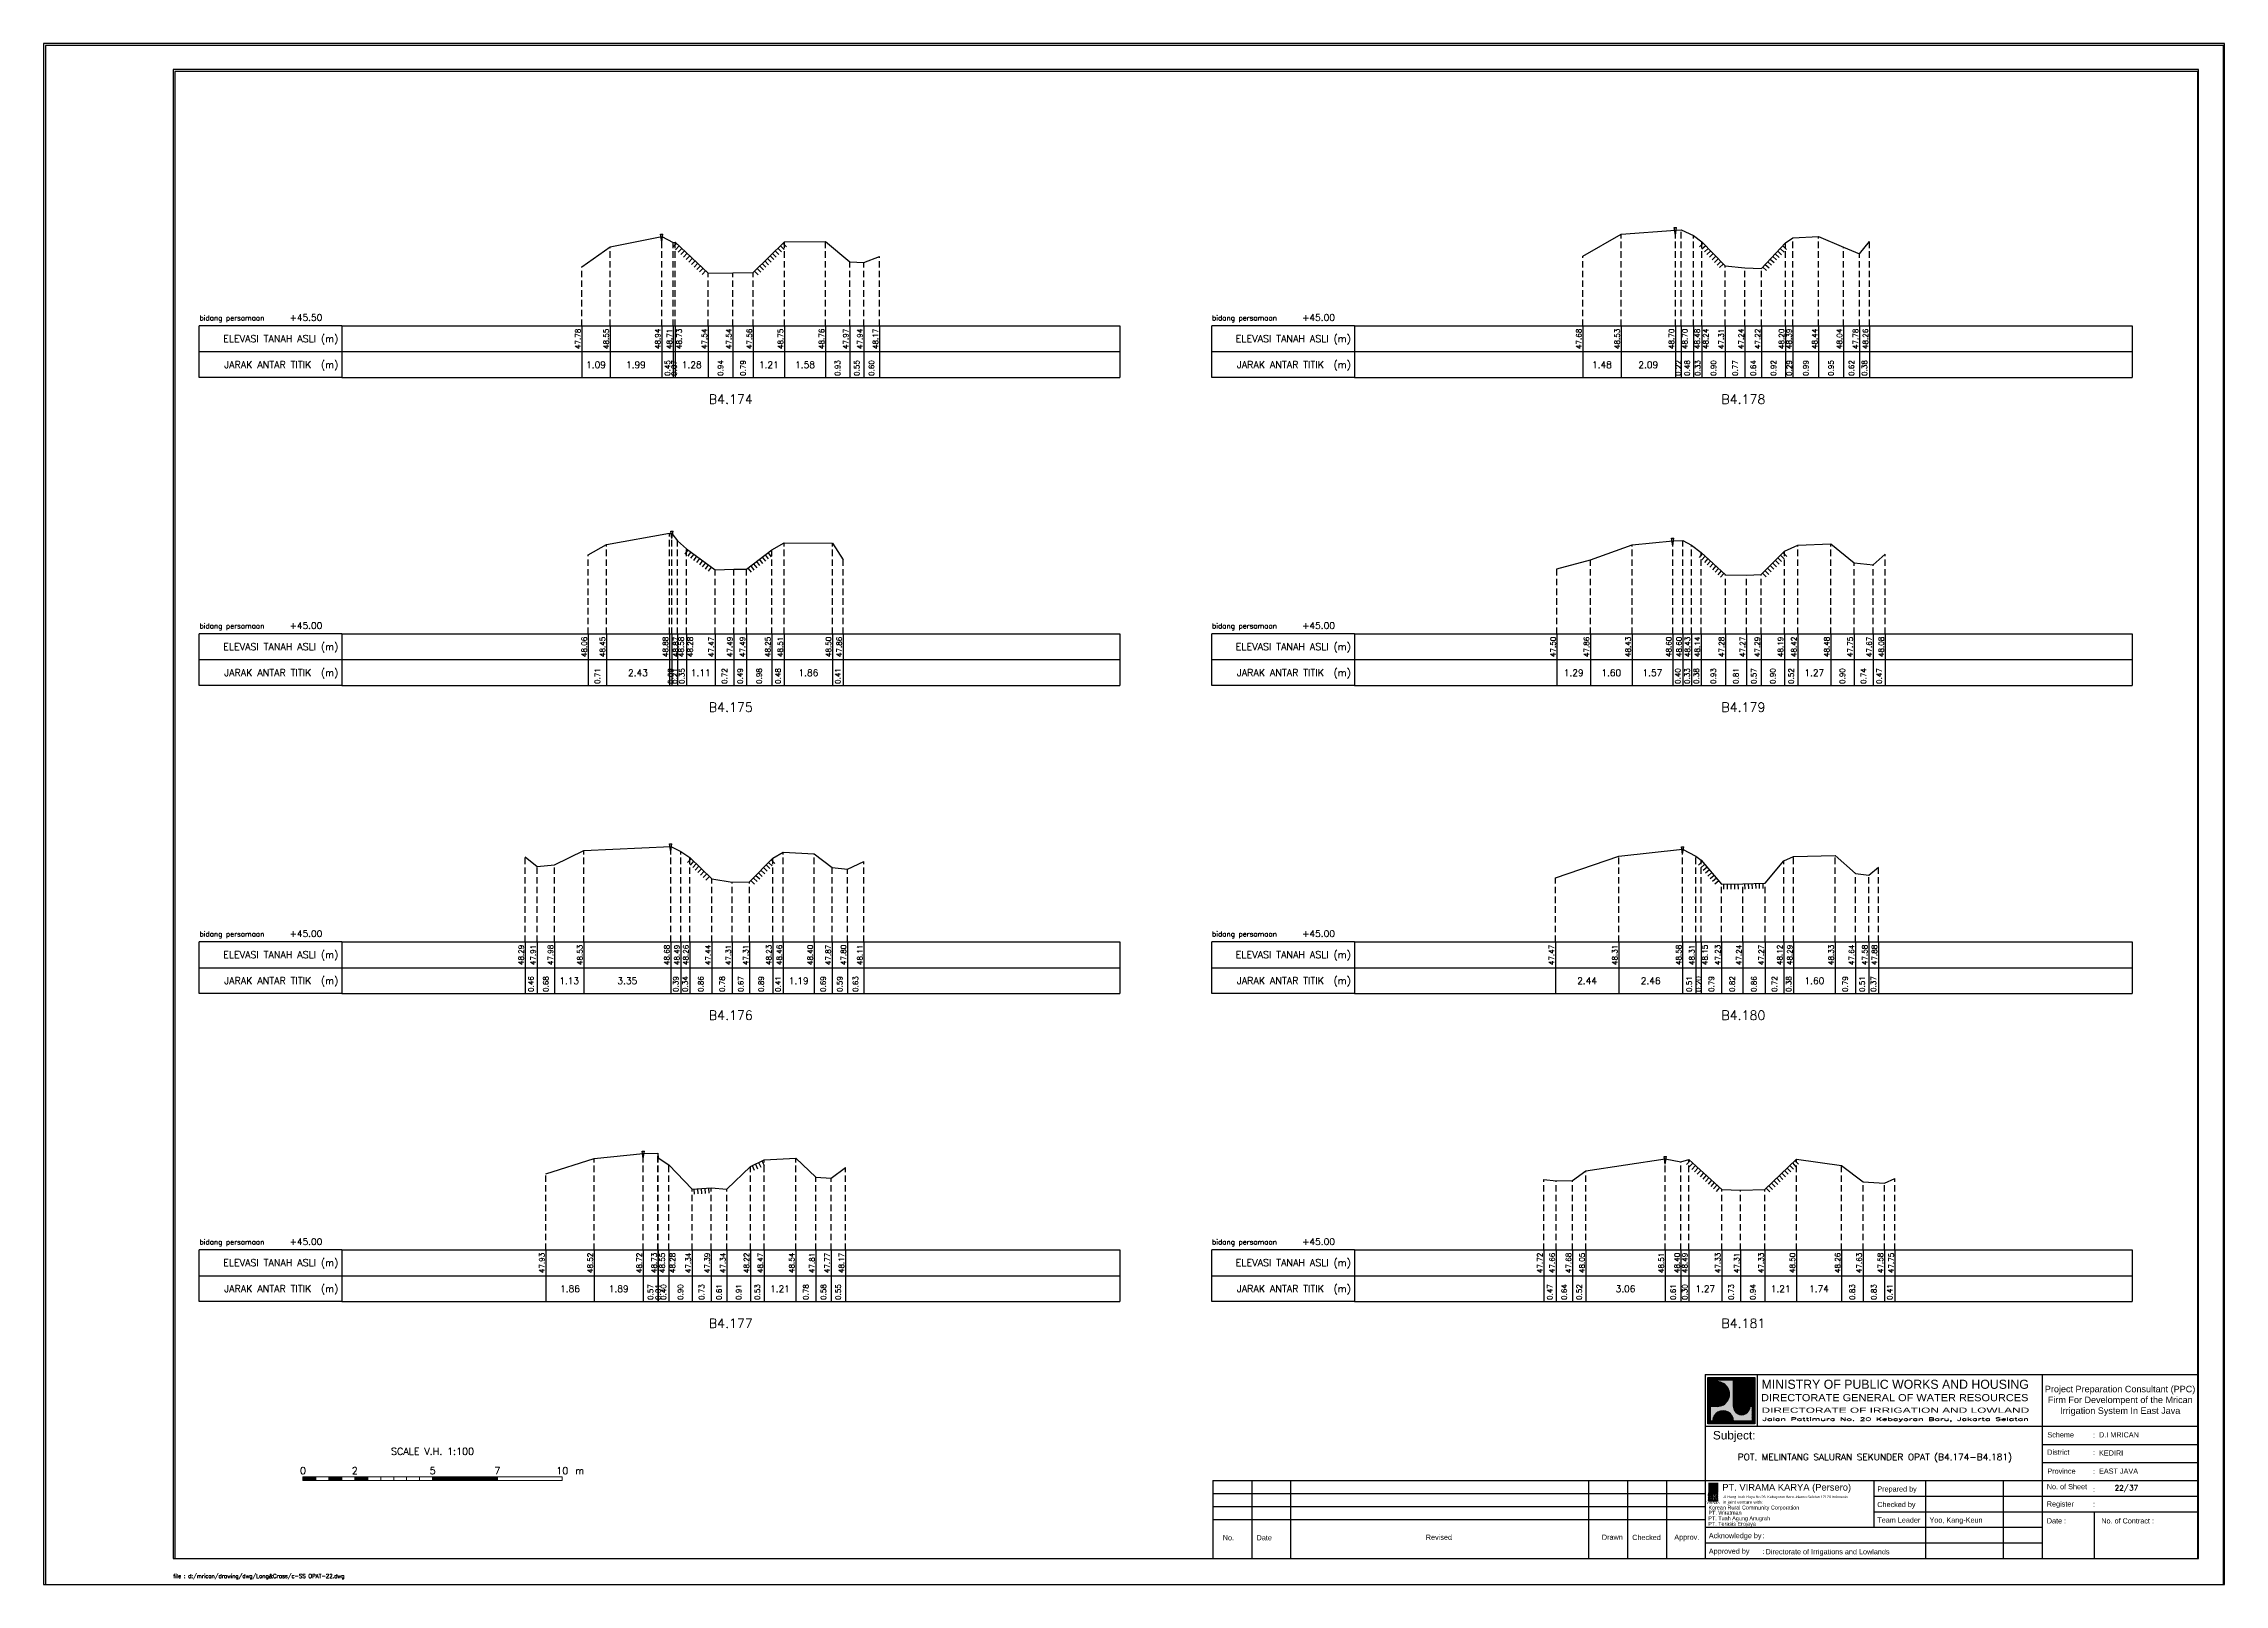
# Model space of a CAD drawing. Header units: inches. Extents: x -11 to 3175, y -842 to -783.
# Drawn here: x 1801 to 1885.1, y -842 to -782.6 of the extents above; entities that cross this region are included whole.
import ezdxf
from ezdxf.enums import TextEntityAlignment as Align

# ---------------------------------------------------------------- set-up
doc = ezdxf.new("R2010")
doc.units = ezdxf.units.IN
doc.header["$MEASUREMENT"] = 0
doc.linetypes.add('DASHED2', pattern=[0.375, 0.25, -0.125])
doc.layers.add('KOP', color=7, linetype='Continuous')
doc.layers.add('pelengkap', color=7, linetype='Continuous')
doc.styles.add('ARIAL', font='arial.ttf')
doc.styles.add('battang01', font='arial.ttf')
doc.styles.add('L100', font='simplex.shx', dxfattribs={"height": 0.254})
doc.styles.add('L140', font='simplex.shx', dxfattribs={"height": 0.356})
doc.styles.add('L60', font='simplex.shx', dxfattribs={"height": 0.152})
doc.styles.add('L80', font='simplex.shx', dxfattribs={"height": 0.203})
doc.styles.add('ROMANS-N', font='ROMANS.SHX', dxfattribs={"width": 0.8})
doc.styles.add('SONDU', font='arial.ttf')
doc.styles.get("Standard").update_dxf_attribs({"font": 'simplex.shx'})
doc.styles.add('STYLE1', font='arial.ttf', dxfattribs={"height": 0.2})
pattern_1 = [(45, (0, 0), (-0.08838834764831843, 0.08838834764831845), [])]

# ---------------------------------------------------------------- blocks, each defined once
blk = doc.blocks.new('kop')
at = {"layer": 'KOP'}
h = blk.add_hatch(color=3, dxfattribs=at)
h.paths.add_polyline_path([(609.8653532927285, 69.7965174242664), (591.8076082223538, 69.7965174242664), (591.8076082223538, 51.90947071793616), (609.8653532927285, 51.90947071793616)])
h.paths.add_polyline_path([(592.1020534932645, 52.24844148547069), (592.1020534932645, 69.50460869670152), (609.5341911203627, 69.50460869670152), (609.5341911203627, 52.24844148547069)], flags=16)
edge = h.paths.add_edge_path(flags=0)
edge.add_line((608.873529834174, 52.90910277674104), (601.6712012034158, 52.90910277674104))
edge.add_ellipse((597.6820295724688, 52.91975268540099), major_axis=(2.820780363398898, 2.820780363398898), ratio=0.9999999999999934, start_angle=314.8470375744171, end_angle=495.1529624255826)
edge.add_line((593.6928579415221, 52.90910277674104), (592.7627147794652, 52.90910277674104))
edge.add_line((592.7627147794651, 52.90910277674104), (592.7627147794651, 58.62619728620361))
edge.add_line((592.7627147794651, 58.62619728620368), (595.428986556629, 58.62619728620368))
edge.add_ellipse((595.4289865566291, 63.36824099147847), major_axis=(-3.353131261170752, 3.353131261170752), ratio=0.9999999999999983, start_angle=134.9999999999999, end_angle=314.9999999999999)
edge.add_line((595.4289865566291, 68.11028469675327), (595.4289865566291, 68.84394741944757))
edge.add_line((595.4289865566291, 68.84394741944752), (601.6547436091821, 68.84394741944752))
edge.add_line((601.6547436091821, 68.84394741944752), (601.6547436091821, 58.59413430307072))
edge.add_ellipse((604.8563547331537, 58.62619728605213), major_axis=(2.263994459030571, 2.263994459030571), ratio=0.9999999999991376, start_angle=135.5737774266452, end_angle=315.0000000026869)
edge.add_line((608.0581264027169, 58.62619728620368), (608.873529834174, 58.62619728620368))
edge.add_line((608.873529834174, 58.62619728620368), (608.873529834174, 52.9091027767411))
h = blk.add_hatch(dxfattribs=at)
h.set_pattern_fill('ANSI31', color=21)
h.set_pattern_definition(pattern_1)
h.paths.add_polyline_path([(609.5341911203627, 69.50460869670152), (592.1020534932645, 69.50460869670152), (592.1020534932645, 52.24844148547069), (609.5341911203627, 52.24844148547069)])
edge = h.paths.add_edge_path(flags=16)
edge.add_line((608.0581264038578, 58.62619728331649), (608.873529834174, 58.62619728331649))
edge.add_line((608.873529834174, 58.62619728331649), (608.873529834174, 52.90910277674104))
edge.add_line((608.873529834174, 52.90910277674104), (601.6712012043477, 52.90910277674104))
edge.add_ellipse((597.6820295732255, 52.91975268530538), major_axis=(-2.820780363950464, 2.820780363950464), ratio=0.9999999999999999, start_angle=224.8470375717975, end_angle=405.1529624282025)
edge.add_line((593.6928579421033, 52.90910277674104), (592.7627147794651, 52.90910277674104))
edge.add_line((592.7627147794651, 52.90910277674104), (592.7627147794651, 58.62619728331649))
edge.add_line((592.7627147794651, 58.62619728331649), (595.4289865705781, 58.62619728331649))
edge.add_ellipse((595.4289865571182, 63.3682409894528), major_axis=(-3.353131262124677, 3.353131262124677), ratio=0.9999999999999912, start_angle=134.9999999999997, end_angle=314.9999999999998)
edge.add_line((595.4289865571182, 68.11028469676671), (595.4289865571182, 68.84394741944752))
edge.add_line((595.4289865571182, 68.84394741944752), (601.6547436095548, 68.84394741944752))
edge.add_line((601.6547436095548, 68.84394741944752), (601.6547436095548, 58.5941344047481))
edge.add_ellipse((604.8563547345466, 58.62619728331649), major_axis=(-2.263994459341034, 2.263994459341035), ratio=0.999999999999965, start_angle=45.57377555810933, end_angle=225.000000000001)
h = blk.add_hatch(color=3, dxfattribs=at)
edge = h.paths.add_edge_path()
edge.add_line((601.6547436091821, 68.84394741944752), (595.4289865566291, 68.84394741944752))
edge.add_line((595.4289865566291, 68.84394741944752), (595.4289865566291, 68.11028469675321))
edge.add_ellipse((595.4289865566291, 63.36824099147847), major_axis=(-3.353131261170759, 3.353131261170758), ratio=0.9999999999999979, start_angle=134.9999999999999, end_angle=314.99999999999994, ccw=False)
edge.add_line((595.4289865566291, 58.62619728620368), (592.7627147794652, 58.62619728620368))
edge.add_line((592.7627147794651, 58.62619728620368), (592.7627147794651, 52.9091027767411))
edge.add_line((592.7627147794651, 52.90910277674104), (593.692857941522, 52.90910277674104))
edge.add_ellipse((597.6820295724688, 52.91975268540099), major_axis=(-2.820780363398898, 2.820780363398898), ratio=0.9999999999999934, start_angle=-135.1529624255826, end_angle=45.15296242558293, ccw=False)
edge.add_line((601.6712012034156, 52.90910277674104), (608.8735298341738, 52.90910277674104))
edge.add_line((608.873529834174, 52.90910277674104), (608.873529834174, 58.62619728620361))
edge.add_line((608.873529834174, 58.62619728620368), (608.0581264027169, 58.62619728620368))
edge.add_ellipse((604.856354733136, 58.62619728987087), major_axis=(2.263994459042317, 2.263994459042318), ratio=0.9999999999997576, start_angle=134.426222510409, end_angle=314.999999934367, ccw=False)
edge.add_line((601.6547436091821, 58.65826027636805), (601.6547436091821, 68.8439474194476))
h = blk.add_hatch(dxfattribs=at)
h.set_pattern_fill('ANSI31', color=41)
h.set_pattern_definition(pattern_1)
h.paths.add_polyline_path([(595.5939701222399, 25.44229578518152), (591.9923714647559, 25.44229578518152), (591.9923714647559, 22.12011222587194), (595.5939701222399, 22.12011222587194)])
h.paths.add_polyline_path([(594.8290399212113, 23.80107538915849), (595.486404190889, 22.50553331270966), (594.9518442189607, 22.50553331270966), (594.3704352444638, 23.59173922572727), (594.3704352444638, 22.50553331270966), (593.8526512319377, 22.50553331270966), (593.8526512319377, 24.7253559070662), (593.2416323709347, 22.50553331270966), (592.8436656118323, 22.50553331270966), (592.1206616099082, 25.0450254569166), (592.6728596590955, 25.0450254569166), (593.0257276515837, 23.53939475651638), (593.4088768836065, 25.0450254569166), (594.3704352444638, 25.0450254569166), (594.3704352444638, 23.99209855350495), (594.8904903176194, 25.0450254569166), (595.4627761213299, 25.0450254569166)], flags=16)
at = {"color": 2}
blk.add_lwpolyline([(-49.29008735655361, -9.987386569675465), (790.6905617838997, -9.987386569675465), (790.6905617838997, 583.2926438577114), (-49.29008735655361, 583.2926438577114)], close=True, dxfattribs=at)
at = {"color": 6}
blk.add_lwpolyline([(0.6493091440684111, 0.0004927304488262507), (780.7026824837753, 0.0004927304488262507), (780.7026824837753, 573.3047645575871), (0.6493091440684111, 573.3047645575871)], close=True, dxfattribs=at)
at = {"layer": 'KOP', "color": 5}
for p, q in [((590.8030303217506, 70.96299432783698), (590.8030303217506, 29.98464833497903)), ((590.8030303217506, 70.96299432783698), (780.7026824837753, 70.96299432783698)), ((400.9033781597261, 29.98464833497903), (400.9033781597261, 0.0004927304488262507)), ((400.9033781597261, 29.98464833497903), (590.8030303217506, 29.98464833497903)), ((590.8030303217506, 29.98464833497903), (590.8030303217506, 0.0004927304488262507))]:
    blk.add_line(p, q, dxfattribs=at)
at = {"layer": 'KOP', "color": 3}
for p, q in [((591.8076082223538, 69.7965174242664), (609.8653532927285, 69.7965174242664)), ((591.8076082223538, 51.90947071793616), (591.8076082223538, 69.7965174242664)), ((592.1020534932645, 69.50460869670152), (609.5341911203627, 69.50460869670152)), ((592.1020534932645, 52.24844148547069), (592.1020534932645, 69.50460869670152)), ((595.4289865571182, 68.84394741502373), (595.4289865571182, 68.1102846954029)), ((595.4289865566291, 68.84394741944752), (601.6547436091821, 68.84394741944752)), ((601.6547436095548, 58.59413430414176), (601.6547436095548, 68.84394741502373)), ((609.5341911203627, 69.50460869670152), (609.5341911203627, 52.24844148547069)), ((609.8653532927285, 69.7965174242664), (609.8653532927285, 51.90947071793616)), ((609.8653532927285, 51.90947071793616), (591.8076082223538, 51.90947071793616)), ((609.5341911203627, 52.24844148547069), (592.1020534932645, 52.24844148547069)), ((592.7627147794651, 52.90910277674104), (592.7627147794651, 58.62619728620368)), ((595.4289865571182, 58.62619728331649), (592.7627147799426, 58.62619728331649)), ((593.6928579415221, 52.90910277674104), (592.7627147794651, 52.90910277674104)), ((608.873529834174, 52.90910277674104), (601.6712012034156, 52.90910277674104)), ((608.8735298352565, 58.62619728331649), (608.0581264038578, 58.62619728331649)), ((608.873529834174, 58.62619728620368), (608.873529834174, 52.90910277674104)), ((720.7343712747147, 43.97725428375983), (780.7026824837753, 43.97725428375983)), ((720.7343712747147, 36.98095130936949), (780.7026824837753, 36.98095130936949)), ((415.895455961991, 29.98464833497903), (415.895455961991, 0.0004927304488262507)), ((430.8875337642562, 29.98464833497903), (430.8875337642562, 0.0004927304488262507)), ((545.8267969149554, 29.98464833497903), (545.8267969149554, 0.0004927304488262507)), ((560.8188747172203, 29.98464833497903), (560.8188747172203, 0.0004927304488262507)), ((575.8109525194855, 29.98464833497903), (575.8109525194855, 0.0004927304488262507)), ((655.7687007982327, 29.98464833497903), (655.7687007982327, 11.99415497226093)), ((675.7581378679197, 29.98464833497903), (675.7581378679197, 0.0004927304488262507)), ((705.7422934724498, 29.98464833497903), (705.7422934724498, 0.0004927304488262507)), ((400.9033781597261, 24.98728906755738), (590.8030303217506, 24.98728906755738)), ((400.9033781597261, 19.98992980013563), (590.8030303217506, 19.98992980013563)), ((655.7687007982327, 23.98781721407303), (720.7343712747147, 23.98781721407303)), ((655.7687007982327, 17.99098609316704), (720.7343712747147, 17.99098609316704)), ((720.7343712747147, 23.98781721407303), (780.7026824837753, 23.98781721407303)), ((720.7343712747147, 17.99098609316704), (780.7026824837753, 17.99098609316704)), ((740.7238083444017, 17.99098609316704), (740.7238083444017, 0.0004927304488262507)), ((400.9033781597261, 14.99257053271398), (590.8030303217506, 14.99257053271398)), ((590.8030303217506, 5.997323851354935), (720.7343712747147, 5.997323851354935))]:
    blk.add_line(p, q, dxfattribs=at)
at = {"layer": 'KOP', "color": 4}
for p, q in [((610.7924673914374, 70.96299432783698), (610.7924673914374, 50.97355725815018)), ((720.7343712747147, 70.96299432783698), (720.7343712747147, 0.0004927304488262507)), ((590.8030303217506, 50.97355725815018), (720.7343712747147, 50.97355725815018)), ((720.7343712747147, 50.97355725815018), (780.7026824837753, 50.97355725815018)), ((590.8030303217506, 29.98464833497903), (720.7343712747147, 29.98464833497903)), ((720.7343712747147, 29.98464833497903), (780.7026824837753, 29.98464833497903)), ((590.8030303217506, 11.99415497226093), (720.7343712747147, 11.99415497226093))]:
    blk.add_line(p, q, dxfattribs=at)
at = {"layer": 'KOP', "color": 41}
blk.add_line((595.5939701222399, 22.12011222587194), (591.9923714647559, 22.12011222587194), dxfattribs=at)
for points in [[(591.9923714647559, 25.44229578518152), (595.5939701222399, 25.44229578518152)], [(592.2042302093139, 25.44229578518152), (592.4160889538717, 25.44229578518152)], [(592.6279476984296, 25.44229578518152), (592.8398064429874, 25.44229578518152)], [(593.0516651875452, 25.44229578518152), (593.2635239321031, 25.44229578518152)], [(593.475382676661, 25.44229578518152), (593.6872414212188, 25.44229578518152)], [(593.8991001657766, 25.44229578518152), (594.1109589103345, 25.44229578518152)], [(594.3228176548924, 25.44229578518152), (594.5346763994503, 25.44229578518152)], [(594.7465351440081, 25.44229578518152), (594.958393888566, 25.44229578518152)], [(595.1702526331238, 25.44229578518152), (595.3821113776818, 25.44229578518152)], [(592.1206616099082, 25.0450254569166), (592.6728596590955, 25.0450254569166)], [(592.1206616099082, 25.0450254569166), (592.8436656118323, 22.50553331270964)], [(592.6728596590955, 25.04502545691657), (593.0257276515837, 23.53939475651638), (593.4088768836065, 25.04502545691663)], [(592.8436656118323, 22.50553331270966), (593.2416323709347, 22.50553331270966)], [(593.2416323709347, 22.50553331270964), (593.8526512319377, 24.7253559070662)], [(593.4088768836065, 25.0450254569166), (594.3704352444638, 25.0450254569166)], [(593.8526512319377, 22.50553331270966), (593.8526512319377, 24.7253559070662)], [(593.8526512319377, 22.50553331270966), (594.3704352444638, 22.50553331270966)], [(594.3704352444638, 25.0450254569166), (594.3704352444638, 23.99209855350495)], [(594.3704352444638, 23.99209855350495), (594.8904903176194, 25.04502545691664)], [(594.9518442189607, 22.50553331270961), (594.3704352444638, 23.59173922572727)], [(594.3704352444638, 23.59173922572727), (594.3704352444638, 22.50553331270966)], [(594.8290399212113, 23.80107538915849), (595.4627761213299, 25.04502545691658)], [(594.8290399212113, 23.80107538915849), (595.486404190889, 22.50553331270966)], [(594.8904903176194, 25.0450254569166), (595.4627761213299, 25.0450254569166)], [(594.9518442189607, 22.50553331270966), (595.486404190889, 22.50553331270966)]]:
    blk.add_lwpolyline(points, dxfattribs=at)
at = {"layer": 'KOP', "color": 42}
for points in [[(592.1962927759001, 29.11418325926331), (592.1962927759001, 25.44229578518152)], [(592.5354066955362, 29.11418325926331), (592.5354066955362, 25.44229578518152)], [(592.9591241846518, 29.11418325926331), (592.9591241846518, 25.44229578518152)], [(593.3828416737675, 29.11418325926331), (593.3828416737675, 25.44229578518152)], [(593.8065591628832, 29.11418325926331), (593.8065591628832, 25.44229578518152)], [(594.2302766519989, 29.11418325926331), (594.2302766519989, 25.44229578518152)], [(594.6539941411147, 29.11418325926331), (594.6539941411147, 25.44229578518152)], [(595.0777116302304, 29.11418325926331), (595.0777116302304, 25.44229578518152)], [(595.5014291193462, 29.11418325926331), (595.5014291193462, 25.44229578518152)]]:
    blk.add_lwpolyline(points, dxfattribs=at)
at = {"layer": 'KOP', "color": 3}
for centre, major_axis, ratio, start_param, end_param in [((595.4289865571182, 63.3682409894528), (-3.353131262124677, 3.353131262124677), 0.9999999999999912, 2.35619449019234, 5.497787143782134), ((597.6820295732255, 52.91975268530538), (-2.820780363950464, 2.820780363950464), 0.9999999999999998, 3.924321118983262, 7.071253168581014), ((604.8563547345466, 58.62619728331649), (-2.263994459341034, 2.263994459341035), 0.9999999999999651, 0.7853981633974656, 3.926990816987259)]:
    blk.add_ellipse(centre, major_axis=major_axis, ratio=ratio, start_param=start_param, end_param=end_param, dxfattribs=at)
at = {"layer": 'KOP', "color": 5, "style": 'SONDU'}
for s, height, width, p, p2 in [('MINISTRY OF PUBLIC WORKS AND HOUSING', 3.49815148719519, 0.9710490151369037, (612.4932982688147, 65.39724920043633), (715.583635835389, 65.39724920043633)), ('DIRECTORATE GENERAL OF WATER RESOURCES', 2.748547597081934, 1.100714376561997, (612.3259886324004, 60.61804978528377), (715.4154333181652, 60.61804978528377)), ('DIRECTORATE OF IRRIGATION AND LOWLAND', 1.99894370696868, 1.63875262601232, (612.5247331509995, 56.15346481889102), (715.7518429621628, 56.15346481889102))]:
    blk.add_text(s, height=height, dxfattribs=dict(at, width=width)).set_placement(p, p2, align=Align.FIT)
at = {"layer": 'KOP', "color": 3, "style": 'ROMANS-N', "width": 1.832260783358812}
blk.add_text('Jalan Pattimura No. 20 Kebayoran Baru, Jakarta Selatan', height=1.249339816855425, dxfattribs=at).set_placement((612.7914110984061, 53.0739527913797), (715.583635835389, 53.0739527913797), align=Align.FIT)
at = {"layer": 'KOP', "color": 5, "style": 'ARIAL'}
blk.add_text('Subject:', height=3.252150442789123, dxfattribs=at).set_placement((593.7538629287924, 45.86653647040268))
at = {"layer": 'KOP', "color": 3}
for s, height, style, p in [('Scheme', 1.99894370696868, 'battang01', (722.7467307064071, 46.65722556886666)), ('District', 1.99894370696868, 'battang01', (722.6754973804648, 39.96707763894264)), (':', 1.99894370696868, 'battang01', (740.368327375754, 46.56012324452533)), ('D.I MRICAN', 1.99894370696868, 'battang01', (742.6585068305885, 46.65722556886666)), ('Province', 1.99894370696868, 'battang01', (722.7467307064071, 32.66461962008597)), (':', 1.99894370696868, 'battang01', (740.368327375754, 32.56751729574452)), (':', 1.99894370696868, 'battang01', (740.382074427338, 39.86997531646293)), ('KEDIRI', 1.99894370696868, 'battang01', (742.6585068305885, 39.66092259447632)), ('EAST JAVA', 1.99894370696868, 'battang01', (742.6585068305885, 32.66461962008597)), ('Prepared by', 1.99894370696868, 'battang01', (657.1430811109453, 25.78808395849862)), ('No. of Sheet ', 1.99894370696868, 'battang01', (722.520620818671, 26.67669459981798)), (':', 1.99894370696868, 'battang01', (740.3764858407951, 25.61838168175072)), ('in joint venture with:', 1.249339816855425, 'SONDU', (597.5578460284455, 21.07202452231022)), ('Checked by', 1.99894370696868, 'battang01', (657.1430811109453, 19.79125283759251)), ('Register', 1.99894370696868, 'battang01', (722.520620818671, 20.01807698302375)), (':', 1.99894370696868, 'battang01', (740.3598310849088, 19.92097465868241)), ('No.', 2, 'STYLE1', (404.7326663119579, 6.989602865739329)), ('Date', 2, 'STYLE1', (417.7761580577991, 6.989602865739329)), ('Revised', 2, 'STYLE1', (483.0371936477145, 7.169341252978228)), ('Drawn', 2, 'STYLE1', (550.9231662973559, 7.182965166626985)), ('Checked', 2, 'STYLE1', (562.6224972631348, 7.108401592637279)), ('Approv.', 2, 'STYLE1', (578.86250988613, 7.205550314016108)), ('Acknowledge by', 1.99894370696868, 'battang01', (592.1774106344633, 7.797590595780406)), (':', 1.99894370696868, 'battang01', (612.7647815001492, 7.813086169812294)), ('Team Leader', 1.99894370696868, 'battang01', (657.1430811109453, 13.79442171668651)), ('Yoo, Kang-Keun', 1.99894370696868, 'battang01', (677.261691985017, 13.79442171668651)), ('Date :', 1.99894370696868, 'battang01', (722.520620818671, 13.48542904786333)), ('No. of Contract :', 1.99894370696868, 'battang01', (743.5203251274443, 13.48542904786333)), ('Approved by', 1.99894370696868, 'battang01', (592.1774106344633, 1.800759474874411)), (':', 1.99894370696868, 'battang01', (612.8062382028575, 1.771932832116903)), ('Directorate of Irrigations and Lowlands', 1.99894370696868, 'battang01', (614.0846811434608, 1.594699671224788))]:
    blk.add_text(s, height=height, dxfattribs=dict(at, style=style)).set_placement(p)
at = {"layer": 'KOP', "color": 6, "style": 'SONDU'}
blk.add_text('PT. VIRAMA KARYA (Persero)', height=2.580944750812598, dxfattribs=at).set_placement((597.3630730504415, 26.14584984606049))
at = {"layer": 'KOP', "color": 42, "style": 'SONDU'}
blk.add_text('VIRAMA', height=0.9417941134961573, dxfattribs=at).set_placement((591.2959839900191, 21.03873930941651))
at = {"layer": 'KOP', "color": 4, "style": 'SONDU'}
for s, p in [('Korean Rural Community Corporation', (592.0172325651579, 18.85809622764893)), ('PT. Wiratman', (592.0172325651579, 16.86431729777243)), ('PT. Terasis Erojaya', (591.9444979581187, 12.58833032325808)), ('PT. Tuah Agung Anugrah', (591.9984246368545, 14.73155498450907))]:
    blk.add_text(s, height=1.49920778022651, dxfattribs=at).set_placement(p)
at = {"layer": 'KOP', "color": 3, "insert": (719.8583502723425, 60.76950394133539), "char_height": 2.49867963371085, "width": 61.43936713392102, "attachment_point": 4, "style": 'SONDU'}
blk.add_mtext('\\pi1.9124;Project Preparation Consultant (PPC)\\P\\pi3.0493;Firm For Develompent of the Mrican \\P\\pi7.7731;Irrigation System In East Java', dxfattribs=at)
at = {"layer": 'KOP', "color": 2, "insert": (597.5716775050441, 24.25098294227902), "char_height": 0.9994718534843399, "width": 48.71807324837515, "attachment_point": 1, "style": 'SONDU'}
blk.add_mtext('Jl. Hang Tuah Raya No.26, Kebayoran Baru Jakarta Selatan 12120 Indonesia', dxfattribs=at)
blk = doc.blocks.new('*X6')
at = {"color": 0}
for p, q in [((20000, 6250), (25000, 6250)), ((20000, 6200), (25000, 6200)), ((20000, 6150), (25000, 6150)), ((20000, 6100), (25000, 6100)), ((20000, 6050), (25000, 6050))]:
    blk.add_line(p, q, dxfattribs=at)
blk = doc.blocks.new('*X5')
at = {"color": 0}
for p, q in [((14000, 6250), (15000, 6250)), ((14000, 6200), (15000, 6200)), ((14000, 6150), (15000, 6150)), ((14000, 6100), (15000, 6100)), ((14000, 6050), (15000, 6050))]:
    blk.add_line(p, q, dxfattribs=at)
blk = doc.blocks.new('*X3')
at = {"color": 0}
for p, q in [((10000, 6250), (11000, 6250)), ((10000, 6200), (11000, 6200)), ((10000, 6150), (11000, 6150)), ((10000, 6100), (11000, 6100)), ((10000, 6050), (11000, 6050))]:
    blk.add_line(p, q, dxfattribs=at)
blk = doc.blocks.new('*X4')
at = {"color": 0}
for p, q in [((12000, 6250), (13000, 6250)), ((12000, 6200), (13000, 6200)), ((12000, 6150), (13000, 6150)), ((12000, 6100), (13000, 6100)), ((12000, 6050), (13000, 6050))]:
    blk.add_line(p, q, dxfattribs=at)
blk = doc.blocks.new('c100')
at = {"color": 2}
blk.add_lwpolyline([(-5, -1), (79.10000000000002, -1), (79.10000000000002, 58.4), (-5, 58.4)], close=True, dxfattribs=at)
at = {"color": 6}
blk.add_lwpolyline([(0, 0), (78.10000000000002, 0), (78.10000000000002, 57.4), (3.516176065587739e-15, 57.4)], close=True, dxfattribs=at)
at = {"color": 3, "lineweight": 0}
for points in [[(5, 3), (5.5, 3), (5.5, 3.15), (5, 3.15)], [(5.5, 3), (6, 3), (6, 3.15), (5.5, 3.15)], [(6, 3), (6.5, 3), (6.5, 3.15), (6, 3.15)], [(6.5, 3), (7, 3), (7, 3.15), (6.5, 3.15)], [(7, 3), (7.5, 3), (7.5, 3.15), (7, 3.15)], [(7.5, 3), (8, 3), (8, 3.15), (7.5, 3.15)], [(8, 3), (8.5, 3), (8.5, 3.15), (8, 3.15)], [(8.5, 3), (9, 3), (9, 3.15), (8.5, 3.15)], [(9, 3), (9.5, 3), (9.5, 3.15), (9, 3.15)], [(9.5, 3), (10, 3), (10, 3.15), (9.5, 3.15)], [(10, 3), (12.5, 3), (12.5, 3.15), (10, 3.15)], [(12.5, 3), (15, 3), (15, 3.15), (12.5, 3.15)]]:
    blk.add_lwpolyline(points, close=True, dxfattribs=at)
at = {"color": 1, "lineweight": 0, "xscale": 0.0005, "yscale": 0.0005, "zscale": 0.0005}
for name in ['*X3', '*X4', '*X5', '*X6']:
    blk.add_blockref(name, (0, 0), dxfattribs=at)
at = {"color": 3}
for s, p in [('SCALE V.H. 1:100', (10, 4)), ('0', (5, 3.25)), ('2', (7, 3.25)), ('5', (10, 3.25)), ('7', (12.5, 3.25)), ('10', (15, 3.25))]:
    blk.add_text(s, height=0.27, dxfattribs=at).set_placement(p, align=Align.CENTER)
blk.add_text('m', height=0.27, dxfattribs=at).set_placement((15.5, 3.25))
blk = doc.blocks.new('das2')
at = {"color": 5, "linetype": 'Continuous'}
for q in [(0, 1), (17.75, 0.9999999999999973)]:
    blk.add_line((2.75, 1), q, dxfattribs=at)
at = {"color": 3, "linetype": 'Continuous'}
for p, q in [((2.75, 1), (2.75, 0)), ((17.75, 0.9999999999999973), (17.75, -2.664535259100376e-15)), ((0, 0.5000000000000004), (17.75, 0.4999999999999973)), ((2.75, 0), (0, 0)), ((2.75, 0), (17.75, -2.664535259100376e-15))]:
    blk.add_line(p, q, dxfattribs=at)
blk.add_lwpolyline([(0, 0), (0, 1)], dxfattribs=at)
blk.add_text('bidang persamaan', height=0.1, dxfattribs=at).set_placement((0.005000000000000004, 1.100000000000001))
at = {"color": 5, "linetype": 'Continuous'}
for s, p in [('ELEVASI TANAH ASLI (m)', (2.683279515513197, 0.6825000000000001)), ('JARAK ANTAR TITIK  (m)', (2.683279515513197, 0.1825000000000001))]:
    blk.add_text(s, height=0.135, dxfattribs=at).set_placement(p, align=Align.RIGHT)
blk = doc.blocks.new('gbrpatok')
at = {"color": 2, "linetype": 'Continuous'}
for p, q in [((-0.0004517254713327645, 0.0009574234873781506), (0.0004517254713327645, 0.0009574234873781506)), ((0, -0.001962284437723838), (-0.0004517254713327645, 0.0009574234873781506)), ((0, -0.001962284437723838), (0.0004517254713327645, 0.0009574234873781506))]:
    blk.add_line(p, q, dxfattribs=at)

msp = doc.modelspace()

# ---------------------------------------------------------------- linework, layer by layer
at = {"color": 2, "linetype": 'Continuous', "lineweight": -3}
for p, q in [((1821.755393555602, -791.2072712301621), (1822.846898111602, -790.4332712301621)), ((1822.846898111602, -790.4332712301621), (1824.835831997602, -790.0392712301621)), ((1824.835831997602, -790.0392712301621), (1825.284127658602, -790.272271230162)), ((1825.284127658602, -790.272271230162), (1825.356597780602, -790.2542712301621)), ((1825.356597780602, -790.2542712301621), (1826.633244025602, -791.444271230162)), ((1828.365977886602, -791.421271230162), (1829.571617571602, -790.2352712301621)), ((1829.571617571602, -790.2352712301621), (1831.155412441602, -790.224271230162)), ((1831.155412441602, -790.224271230162), (1832.085305634602, -791.0102712301621)), ((1860.355507437367, -790.7992973325357), (1861.835064005367, -789.9492973325357)), ((1861.835064005367, -789.9492973325357), (1863.929875214367, -789.7872973325357)), ((1863.929875214367, -789.7872973325357), (1864.147705423367, -789.7822973325357)), ((1864.147705423367, -789.7822973325357), (1864.623416849367, -790.0032973325357)), ((1864.623416849367, -790.0032973325357), (1864.950663635366, -790.2402973325358)), ((1864.950663635366, -790.2402973325358), (1865.846550721367, -791.1682973325358)), ((1867.252671175367, -791.2642973325358), (1868.174106358367, -790.2822973325357)), ((1868.174106358367, -790.2822973325357), (1868.463360076367, -790.0902973325357)), ((1868.463360076367, -790.0902973325357), (1869.452706372366, -790.0402973325357)), ((1869.452706372366, -790.0402973325357), (1870.406252288367, -790.4432973325357)), ((1870.406252288367, -790.4432973325357), (1871.029901481367, -790.7012973325358)), ((1871.029901481367, -790.7012973325358), (1871.409485163367, -790.2232973325357)), ((1832.085305634602, -791.0102712301621), (1832.630857655602, -791.044271230162)), ((1832.630857655602, -791.044271230162), (1833.231784890602, -790.8082712301621)), ((1865.846550721367, -791.1682973325358), (1866.612442081367, -791.2442973325358)), ((1866.612442081367, -791.2442973325358), (1867.252671175367, -791.2642973325358)), ((1826.633244025602, -791.444271230162), (1827.577484784602, -791.440271230162)), ((1827.577484784602, -791.440271230162), (1828.365977886602, -791.421271230162)), ((1822.002343873211, -802.3025037132161), (1822.707905942211, -801.912503713216)), ((1822.707905942211, -801.912503713216), (1825.133238397211, -801.4765037132161)), ((1825.133238397211, -801.4765037132161), (1825.228106727211, -801.486503713216)), ((1825.228106727211, -801.486503713216), (1825.441865937211, -801.7745037132161)), ((1825.441865937211, -801.7745037132161), (1825.787121038211, -802.074503713216)), ((1825.787121038211, -802.074503713216), (1826.896798431211, -802.888503713216)), ((1828.102423343211, -802.866503713216), (1829.080154624211, -802.111503713216)), ((1829.080154624211, -802.111503713216), (1829.562767267211, -801.843503713216)), ((1829.562767267211, -801.843503713216), (1831.423837597211, -801.857503713216)), ((1831.423837597211, -801.857503713216), (1831.830638438211, -802.4995037132161)), ((1860.653712679023, -802.4982343723876), (1862.257184720023, -801.9272343723877)), ((1862.257184720023, -801.9272343723877), (1863.823640912023, -801.7622343723876)), ((1863.823640912023, -801.7622343723876), (1864.219379462023, -801.7562343723877)), ((1864.219379462023, -801.7562343723877), (1864.547122771023, -801.9302343723876)), ((1864.547122771023, -801.9302343723876), (1864.925091319023, -802.2132343723877)), ((1864.925091319023, -802.2132343723877), (1865.859756085023, -803.0792343723876)), ((1867.239465849023, -803.0692343723877), (1868.136142854023, -802.1722343723877)), ((1868.136142854023, -802.1722343723877), (1868.651595033023, -801.9362343723876)), ((1868.651595033023, -801.9362343723876), (1869.917812307023, -801.8782343723876)), ((1869.917812307023, -801.8782343723876), (1870.817848372023, -802.6122343723877)), ((1871.553877648023, -802.6892343723877), (1872.020832199023, -802.2792343723877)), ((1826.896798431211, -802.888503713216), (1827.615311159211, -802.8655037132161)), ((1827.615311159211, -802.8655037132161), (1828.102423343211, -802.866503713216)), ((1859.362641697023, -802.8542343723876), (1860.653712679023, -802.4982343723876)), ((1865.859756085023, -803.0792343723876), (1866.666591843023, -803.0922343723877)), ((1866.666591843023, -803.0922343723877), (1867.239465849023, -803.0692343723877)), ((1870.817848372023, -802.6122343723877), (1871.553877648023, -802.6892343723877)), ((1819.564745115679, -813.9474785105027), (1820.027237125679, -814.3274785105027)), ((1820.702510262679, -814.2574785105027), (1821.834439337679, -813.7064785105027)), ((1821.834439337679, -813.7064785105027), (1825.185581530679, -813.5514785105026)), ((1825.185581530679, -813.5514785105026), (1825.573206348679, -813.7424785105027)), ((1825.573206348679, -813.7424785105027), (1825.916146379679, -813.9774785105027)), ((1825.916146379679, -813.9774785105027), (1826.771974924679, -814.7964785105027)), ((1828.227246864679, -814.9184785105027), (1829.116007715679, -813.9994785105027)), ((1829.116007715679, -813.9994785105027), (1829.523797408679, -813.7734785105026)), ((1829.523797408679, -813.7734785105026), (1830.714421192679, -813.8324785105027)), ((1830.714421192679, -813.8324785105027), (1831.408895116679, -814.3674785105027)), ((1859.303146304536, -814.7614621180035), (1861.743481128536, -813.9254621180035)), ((1861.743481128536, -813.9254621180035), (1864.207922038536, -813.6574621180034)), ((1864.207922038536, -813.6574621180034), (1864.715585312536, -813.9244621180035)), ((1864.715585312536, -813.9244621180035), (1864.920299747536, -814.0834621180035)), ((1864.920299747536, -814.0834621180035), (1865.712020439536, -815.0024621180035)), ((1868.105000431536, -814.1114621180035), (1868.489202687536, -813.9444621180035)), ((1868.489202687536, -813.9444621180035), (1870.085341965536, -813.9024621180034)), ((1870.085341965536, -813.9024621180034), (1870.873999145536, -814.5894621180034)), ((1820.027237125679, -814.3274785105027), (1820.702510262679, -814.2574785105027)), ((1826.771974924679, -814.7964785105027), (1827.556395947679, -814.9254785105027)), ((1827.556395947679, -814.9254785105027), (1828.227246864679, -814.9184785105027)), ((1831.408895116679, -814.3674785105027), (1831.997388412679, -814.4324785105027)), ((1831.997388412679, -814.4324785105027), (1832.630815845679, -814.1254785105027)), ((1867.387201359536, -814.9624621180035), (1868.105000431536, -814.1114621180035)), ((1870.873999145536, -814.5894621180034), (1871.382244305536, -814.6564621180034)), ((1871.382244305536, -814.6564621180034), (1871.755906405536, -814.3514621180035)), ((1865.712020439536, -815.0024621180035), (1866.527608655536, -814.9954621180035)), ((1866.527608655536, -814.9954621180035), (1867.387201359536, -814.9624621180035)), ((1820.367426577682, -826.1738491259548), (1822.230816920682, -825.5838491259548)), ((1822.230816920682, -825.5838491259548), (1824.123604542682, -825.3898491259548)), ((1824.123604542682, -825.3898491259548), (1824.693332934682, -825.3768491259548)), ((1824.693332934682, -825.3768491259548), (1824.704422069682, -825.5608491259547)), ((1824.704422069682, -825.5608491259547), (1825.105574501682, -825.8258491259548)), ((1825.105574501682, -825.8258491259548), (1826.009957902682, -826.7638491259548)), ((1828.257702992682, -825.8838491259548), (1828.791294548682, -825.6328491259547)), ((1828.791294548682, -825.6328491259547), (1830.003856662682, -825.5668491259548)), ((1830.003856662682, -825.5668491259548), (1830.782395798683, -826.2988491259548)), ((1860.477598854256, -826.0610631683583), (1863.534763881256, -825.6000631683584)), ((1863.534763881256, -825.6000631683584), (1864.144025729256, -825.7050631683583)), ((1864.144025729256, -825.7050631683583), (1864.443570241256, -825.6170631683583)), ((1864.443570241256, -825.6170631683583), (1865.716070829256, -826.7770631683583)), ((1867.383151206256, -826.7770631683583), (1868.593203364256, -825.6050631683584)), ((1868.593203364256, -825.6050631683584), (1870.337346699256, -825.8460631683583)), ((1870.337346699256, -825.8460631683583), (1871.163966723256, -826.4820631683583)), ((1827.349236418682, -826.7638491259548), (1828.257702992682, -825.8838491259548)), ((1830.782395798683, -826.2988491259548), (1831.365001437682, -826.3408491259548)), ((1831.365001437682, -826.3408491259548), (1831.919392122682, -825.9328491259548)), ((1858.854423616256, -826.3860631683583), (1859.324279705256, -826.4430631683583)), ((1859.324279705256, -826.4430631683583), (1859.961225019256, -826.4280631683583)), ((1859.961225019256, -826.4280631683583), (1860.477598854256, -826.0610631683583)), ((1871.163966723256, -826.4820631683583), (1871.990878651256, -826.5310631683583)), ((1871.990878651256, -826.5310631683583), (1872.396950180256, -826.3530631683583)), ((1826.009957902682, -826.7638491259548), (1826.741519169682, -826.7168491259548)), ((1826.741519169682, -826.7168491259548), (1827.349236418682, -826.7638491259548)), ((1865.716070829256, -826.7770631683583), (1866.444962672256, -826.7990631683583)), ((1866.444962672256, -826.7990631683583), (1867.383151206256, -826.7770631683583))]:
    msp.add_line(p, q, dxfattribs=at)
at = {"color": 1, "linetype": 'DASHED2', "lineweight": -3}
for p, q in [((1822.846898111602, -793.482271230162), (1822.846898111602, -790.4332712301621)), ((1824.835831997602, -793.482271230162), (1824.835831997602, -790.0392712301621)), ((1825.284127658602, -793.482271230162), (1825.284127658602, -790.272271230162)), ((1825.356597780602, -793.482271230162), (1825.356597780602, -790.2542712301621)), ((1829.571617571602, -793.482271230162), (1829.571617571602, -790.2352712301621)), ((1831.155412441602, -793.482271230162), (1831.155412441602, -790.224271230162)), ((1861.835064005367, -793.4822973325357), (1861.835064005367, -789.9492973325357)), ((1863.929875214367, -793.4822973325357), (1863.929875214367, -789.7872973325357)), ((1864.147705423367, -793.4822973325357), (1864.147705423367, -789.7822973325357)), ((1864.623416849367, -793.4822973325357), (1864.623416849367, -790.0032973325357)), ((1864.950663635366, -793.4822973325357), (1864.950663635366, -790.2402973325358)), ((1868.174106358367, -793.4822973325357), (1868.174106358367, -790.2822973325357)), ((1868.463360076367, -793.4822973325357), (1868.463360076367, -790.0902973325357)), ((1869.452706372366, -793.4822973325357), (1869.452706372366, -790.0402973325357)), ((1870.406252288367, -793.4822973325357), (1870.406252288367, -790.4432973325357)), ((1871.409485163367, -793.4822973325357), (1871.409485163367, -790.2232973325357)), ((1821.755393555602, -793.482271230162), (1821.755393555602, -791.2072712301621)), ((1832.085305634602, -793.482271230162), (1832.085305634602, -791.0102712301621)), ((1832.630857655602, -793.482271230162), (1832.630857655602, -791.044271230162)), ((1833.231784890602, -793.482271230162), (1833.231784890602, -790.8082712301621)), ((1860.355507437367, -793.4822973325357), (1860.355507437367, -790.7992973325357)), ((1865.846550721367, -793.4822973325357), (1865.846550721367, -791.1682973325358)), ((1866.612442081367, -793.4822973325357), (1866.612442081367, -791.2442973325358)), ((1867.252671175367, -793.4822973325357), (1867.252671175367, -791.2642973325358)), ((1871.029901481367, -793.4822973325357), (1871.029901481367, -790.7012973325358)), ((1826.633244025602, -793.482271230162), (1826.633244025602, -791.444271230162)), ((1827.577484784602, -793.482271230162), (1827.577484784602, -791.440271230162)), ((1828.365977886602, -793.482271230162), (1828.365977886602, -791.421271230162)), ((1822.002343873211, -805.357503713216), (1822.002343873211, -802.3025037132161)), ((1822.707905942211, -805.357503713216), (1822.707905942211, -801.912503713216)), ((1825.133238397211, -805.357503713216), (1825.133238397211, -801.4765037132161)), ((1825.228106727211, -805.357503713216), (1825.228106727211, -801.486503713216)), ((1825.441865937211, -805.357503713216), (1825.441865937211, -801.7745037132161)), ((1825.787121038211, -805.357503713216), (1825.787121038211, -802.074503713216)), ((1829.080154624211, -805.357503713216), (1829.080154624211, -802.111503713216)), ((1829.562767267211, -805.357503713216), (1829.562767267211, -801.843503713216)), ((1831.423837597211, -805.357503713216), (1831.423837597211, -801.857503713216)), ((1862.257184720023, -805.3572343723877), (1862.257184720023, -801.9272343723877)), ((1863.823640912023, -805.3572343723877), (1863.823640912023, -801.7622343723876)), ((1864.219379462023, -805.3572343723877), (1864.219379462023, -801.7562343723877)), ((1864.547122771023, -805.3572343723877), (1864.547122771023, -801.9302343723876)), ((1864.925091319023, -805.3572343723877), (1864.925091319023, -802.2132343723877)), ((1868.136142854023, -805.3572343723877), (1868.136142854023, -802.1722343723877)), ((1868.651595033023, -805.3572343723877), (1868.651595033023, -801.9362343723876)), ((1869.917812307023, -805.3572343723877), (1869.917812307023, -801.8782343723876)), ((1872.020832199023, -805.3572343723877), (1872.020832199023, -802.2792343723877)), ((1826.896798431211, -805.357503713216), (1826.896798431211, -802.888503713216)), ((1827.615311159211, -805.357503713216), (1827.615311159211, -802.8655037132161)), ((1828.102423343211, -805.357503713216), (1828.102423343211, -802.866503713216)), ((1831.830638438211, -805.357503713216), (1831.830638438211, -802.4995037132161)), ((1859.362641697023, -805.3572343723877), (1859.362641697023, -802.8542343723876)), ((1860.653712679023, -805.3572343723877), (1860.653712679023, -802.4982343723876)), ((1865.859756085023, -805.3572343723877), (1865.859756085023, -803.0792343723876)), ((1866.666591843023, -805.3572343723877), (1866.666591843023, -803.0922343723877)), ((1867.239465849023, -805.3572343723877), (1867.239465849023, -803.0692343723877)), ((1870.817848372023, -805.3572343723877), (1870.817848372023, -802.6122343723877)), ((1871.553877648023, -805.3572343723877), (1871.553877648023, -802.6892343723877)), ((1819.564745115679, -817.2324785105027), (1819.564745115679, -813.9474785105027)), ((1821.834439337679, -817.2324785105027), (1821.834439337679, -813.7064785105027)), ((1825.185581530679, -817.2324785105027), (1825.185581530679, -813.5514785105026)), ((1825.573206348679, -817.2324785105027), (1825.573206348679, -813.7424785105027)), ((1825.916146379679, -817.2324785105027), (1825.916146379679, -813.9774785105027)), ((1829.116007715679, -817.2324785105027), (1829.116007715679, -813.9994785105027)), ((1829.523797408679, -817.2324785105027), (1829.523797408679, -813.7734785105026)), ((1830.714421192679, -817.2324785105027), (1830.714421192679, -813.8324785105027)), ((1861.743481128536, -817.2324621180035), (1861.743481128536, -813.9254621180035)), ((1864.207922038536, -817.2324621180035), (1864.207922038536, -813.6574621180034)), ((1864.715585312536, -817.2324621180035), (1864.715585312536, -813.9244621180035)), ((1864.920299747536, -817.2324621180035), (1864.920299747536, -814.0834621180035)), ((1868.489202687536, -817.2324621180035), (1868.489202687536, -813.9444621180035)), ((1870.085341965536, -817.2324621180035), (1870.085341965536, -813.9024621180034)), ((1820.027237125679, -817.2324785105027), (1820.027237125679, -814.3274785105027)), ((1820.702510262679, -817.2324785105027), (1820.702510262679, -814.2574785105027)), ((1826.771974924679, -817.2324785105027), (1826.771974924679, -814.7964785105027)), ((1827.556395947679, -817.2324785105027), (1827.556395947679, -814.9254785105027)), ((1828.227246864679, -817.2324785105027), (1828.227246864679, -814.9184785105027)), ((1831.408895116679, -817.2324785105027), (1831.408895116679, -814.3674785105027)), ((1831.997388412679, -817.2324785105027), (1831.997388412679, -814.4324785105027)), ((1832.630815845679, -817.2324785105027), (1832.630815845679, -814.1254785105027)), ((1859.303146304536, -817.2324621180035), (1859.303146304536, -814.7614621180035)), ((1868.105000431536, -817.2324621180035), (1868.105000431536, -814.1114621180035)), ((1870.873999145536, -817.2324621180035), (1870.873999145536, -814.5894621180034)), ((1871.382244305536, -817.2324621180035), (1871.382244305536, -814.6564621180034)), ((1871.755906405536, -817.2324621180035), (1871.755906405536, -814.3514621180035)), ((1865.712020439536, -817.2324621180035), (1865.712020439536, -815.0024621180035)), ((1866.527608655536, -817.2324621180035), (1866.527608655536, -814.9954621180035)), ((1867.387201359536, -817.2324621180035), (1867.387201359536, -814.9624621180035)), ((1822.230816920682, -829.1068491259548), (1822.230816920682, -825.5838491259548)), ((1824.123604542682, -829.1068491259548), (1824.123604542682, -825.3898491259548)), ((1824.693332934682, -829.1068491259548), (1824.693332934682, -825.3768491259548)), ((1824.704422069682, -829.1068491259548), (1824.704422069682, -825.5608491259547)), ((1825.105574501682, -829.1068491259548), (1825.105574501682, -825.8258491259548)), ((1828.791294548682, -829.1068491259548), (1828.791294548682, -825.6328491259547)), ((1830.003856662682, -829.1068491259548), (1830.003856662682, -825.5668491259548)), ((1863.534763881256, -829.1070631683583), (1863.534763881256, -825.6000631683584)), ((1864.144025729256, -829.1070631683583), (1864.144025729256, -825.7050631683583)), ((1864.443570241256, -829.1070631683583), (1864.443570241256, -825.6170631683583)), ((1868.593203364256, -829.1070631683583), (1868.593203364256, -825.6050631683584)), ((1870.337346699256, -829.1070631683583), (1870.337346699256, -825.8460631683583)), ((1820.367426577682, -829.1068491259548), (1820.367426577682, -826.1738491259548)), ((1828.257702992682, -829.1068491259548), (1828.257702992682, -825.8838491259548)), ((1830.782395798683, -829.1068491259548), (1830.782395798683, -826.2988491259548)), ((1831.365001437682, -829.1068491259548), (1831.365001437682, -826.3408491259548)), ((1831.919392122682, -829.1068491259548), (1831.919392122682, -825.9328491259548)), ((1858.854423616256, -829.1070631683583), (1858.854423616256, -826.3860631683583)), ((1859.324279705256, -829.1070631683583), (1859.324279705256, -826.4430631683583)), ((1859.961225019256, -829.1070631683583), (1859.961225019256, -826.4280631683583)), ((1860.477598854256, -829.1070631683583), (1860.477598854256, -826.0610631683583)), ((1871.163966723256, -829.1070631683583), (1871.163966723256, -826.4820631683583)), ((1871.990878651256, -829.1070631683583), (1871.990878651256, -826.5310631683583)), ((1872.396950180256, -829.1070631683583), (1872.396950180256, -826.3530631683583)), ((1826.009957902682, -829.1068491259548), (1826.009957902682, -826.7638491259548)), ((1826.741519169682, -829.1068491259548), (1826.741519169682, -826.7168491259548)), ((1827.349236418682, -829.1068491259548), (1827.349236418682, -826.7638491259548)), ((1865.716070829256, -829.1070631683583), (1865.716070829256, -826.7770631683583)), ((1866.444962672256, -829.1070631683583), (1866.444962672256, -826.7990631683583)), ((1867.383151206256, -829.1070631683583), (1867.383151206256, -826.7770631683583))]:
    msp.add_line(p, q, dxfattribs=at)
at = {"color": 1, "linetype": 'Continuous', "lineweight": -3}
for p, q in [((1821.755393555602, -793.482271230162), (1821.755393555602, -795.482271230162)), ((1822.846898111602, -793.482271230162), (1822.846898111602, -795.482271230162)), ((1824.835831997602, -793.482271230162), (1824.835831997602, -795.482271230162)), ((1825.284127658602, -793.482271230162), (1825.284127658602, -795.482271230162)), ((1825.356597780602, -793.482271230162), (1825.356597780602, -795.482271230162)), ((1826.633244025602, -793.482271230162), (1826.633244025602, -795.482271230162)), ((1827.577484784602, -793.482271230162), (1827.577484784602, -795.482271230162)), ((1828.365977886602, -793.482271230162), (1828.365977886602, -795.482271230162)), ((1829.571617571602, -793.482271230162), (1829.571617571602, -795.482271230162)), ((1831.155412441602, -793.482271230162), (1831.155412441602, -795.482271230162)), ((1832.085305634602, -793.482271230162), (1832.085305634602, -795.482271230162)), ((1832.630857655602, -793.482271230162), (1832.630857655602, -795.482271230162)), ((1833.231784890602, -793.482271230162), (1833.231784890602, -795.482271230162)), ((1860.355507437367, -793.4822973325357), (1860.355507437367, -795.4822973325357)), ((1861.835064005367, -793.4822973325357), (1861.835064005367, -795.4822973325357)), ((1863.929875214367, -793.4822973325357), (1863.929875214367, -795.4822973325357)), ((1864.147705423367, -793.4822973325357), (1864.147705423367, -795.4822973325357)), ((1864.623416849367, -793.4822973325357), (1864.623416849367, -795.4822973325357)), ((1864.950663635366, -793.4822973325357), (1864.950663635366, -795.4822973325357)), ((1865.846550721367, -793.4822973325357), (1865.846550721367, -795.4822973325357)), ((1866.612442081367, -793.4822973325357), (1866.612442081367, -795.4822973325357)), ((1867.252671175367, -793.4822973325357), (1867.252671175367, -795.4822973325357)), ((1868.174106358367, -793.4822973325357), (1868.174106358367, -795.4822973325357)), ((1868.463360076367, -793.4822973325357), (1868.463360076367, -795.4822973325357)), ((1869.452706372366, -793.4822973325357), (1869.452706372366, -795.4822973325357)), ((1870.406252288367, -793.4822973325357), (1870.406252288367, -795.4822973325357)), ((1871.029901481367, -793.4822973325357), (1871.029901481367, -795.4822973325357)), ((1871.409485163367, -793.4822973325357), (1871.409485163367, -795.4822973325357)), ((1822.002343873211, -805.357503713216), (1822.002343873211, -807.357503713216)), ((1822.707905942211, -805.357503713216), (1822.707905942211, -807.357503713216)), ((1825.133238397211, -805.357503713216), (1825.133238397211, -807.357503713216)), ((1825.228106727211, -805.357503713216), (1825.228106727211, -807.357503713216)), ((1825.441865937211, -805.357503713216), (1825.441865937211, -807.357503713216)), ((1825.787121038211, -805.357503713216), (1825.787121038211, -807.357503713216)), ((1826.896798431211, -805.357503713216), (1826.896798431211, -807.357503713216)), ((1827.615311159211, -805.357503713216), (1827.615311159211, -807.357503713216)), ((1828.102423343211, -805.357503713216), (1828.102423343211, -807.357503713216)), ((1829.080154624211, -805.357503713216), (1829.080154624211, -807.357503713216)), ((1829.562767267211, -805.357503713216), (1829.562767267211, -807.357503713216)), ((1831.423837597211, -805.357503713216), (1831.423837597211, -807.357503713216)), ((1831.830638438211, -805.357503713216), (1831.830638438211, -807.357503713216)), ((1859.362641697023, -805.3572343723877), (1859.362641697023, -807.3572343723877)), ((1860.653712679023, -805.3572343723877), (1860.653712679023, -807.3572343723877)), ((1862.257184720023, -805.3572343723877), (1862.257184720023, -807.3572343723877)), ((1863.823640912023, -805.3572343723877), (1863.823640912023, -807.3572343723877)), ((1864.219379462023, -805.3572343723877), (1864.219379462023, -807.3572343723877)), ((1864.547122771023, -805.3572343723877), (1864.547122771023, -807.3572343723877)), ((1864.925091319023, -805.3572343723877), (1864.925091319023, -807.3572343723877)), ((1865.859756085023, -805.3572343723877), (1865.859756085023, -807.3572343723877)), ((1866.666591843023, -805.3572343723877), (1866.666591843023, -807.3572343723877)), ((1867.239465849023, -805.3572343723877), (1867.239465849023, -807.3572343723877)), ((1868.136142854023, -805.3572343723877), (1868.136142854023, -807.3572343723877)), ((1868.651595033023, -805.3572343723877), (1868.651595033023, -807.3572343723877)), ((1869.917812307023, -805.3572343723877), (1869.917812307023, -807.3572343723877)), ((1870.817848372023, -805.3572343723877), (1870.817848372023, -807.3572343723877)), ((1871.553877648023, -805.3572343723877), (1871.553877648023, -807.3572343723877)), ((1872.020832199023, -805.3572343723877), (1872.020832199023, -807.3572343723877)), ((1819.564745115679, -817.2324785105027), (1819.564745115679, -819.2324785105027)), ((1820.027237125679, -817.2324785105027), (1820.027237125679, -819.2324785105027)), ((1820.702510262679, -817.2324785105027), (1820.702510262679, -819.2324785105027)), ((1821.834439337679, -817.2324785105027), (1821.834439337679, -819.2324785105027)), ((1825.185581530679, -817.2324785105027), (1825.185581530679, -819.2324785105027)), ((1825.573206348679, -817.2324785105027), (1825.573206348679, -819.2324785105027)), ((1825.916146379679, -817.2324785105027), (1825.916146379679, -819.2324785105027)), ((1826.771974924679, -817.2324785105027), (1826.771974924679, -819.2324785105027)), ((1827.556395947679, -817.2324785105027), (1827.556395947679, -819.2324785105027)), ((1828.227246864679, -817.2324785105027), (1828.227246864679, -819.2324785105027)), ((1829.116007715679, -817.2324785105027), (1829.116007715679, -819.2324785105027)), ((1829.523797408679, -817.2324785105027), (1829.523797408679, -819.2324785105027)), ((1830.714421192679, -817.2324785105027), (1830.714421192679, -819.2324785105027)), ((1831.408895116679, -817.2324785105027), (1831.408895116679, -819.2324785105027)), ((1831.997388412679, -817.2324785105027), (1831.997388412679, -819.2324785105027)), ((1832.630815845679, -817.2324785105027), (1832.630815845679, -819.2324785105027)), ((1859.303146304536, -817.2324621180035), (1859.303146304536, -819.2324621180035)), ((1861.743481128536, -817.2324621180035), (1861.743481128536, -819.2324621180035)), ((1864.207922038536, -817.2324621180035), (1864.207922038536, -819.2324621180035)), ((1864.715585312536, -817.2324621180035), (1864.715585312536, -819.2324621180035)), ((1864.920299747536, -817.2324621180035), (1864.920299747536, -819.2324621180035)), ((1865.712020439536, -817.2324621180035), (1865.712020439536, -819.2324621180035)), ((1866.527608655536, -817.2324621180035), (1866.527608655536, -819.2324621180035)), ((1867.387201359536, -817.2324621180035), (1867.387201359536, -819.2324621180035)), ((1868.105000431536, -817.2324621180035), (1868.105000431536, -819.2324621180035)), ((1868.489202687536, -817.2324621180035), (1868.489202687536, -819.2324621180035)), ((1870.085341965536, -817.2324621180035), (1870.085341965536, -819.2324621180035)), ((1870.873999145536, -817.2324621180035), (1870.873999145536, -819.2324621180035)), ((1871.382244305536, -817.2324621180035), (1871.382244305536, -819.2324621180035)), ((1871.755906405536, -817.2324621180035), (1871.755906405536, -819.2324621180035)), ((1820.367426577682, -829.1068491259548), (1820.367426577682, -831.1068491259548)), ((1822.230816920682, -829.1068491259548), (1822.230816920682, -831.1068491259548)), ((1824.123604542682, -829.1068491259548), (1824.123604542682, -831.1068491259548)), ((1824.693332934682, -829.1068491259548), (1824.693332934682, -831.1068491259548)), ((1824.704422069682, -829.1068491259548), (1824.704422069682, -831.1068491259548)), ((1825.105574501682, -829.1068491259548), (1825.105574501682, -831.1068491259548)), ((1826.009957902682, -829.1068491259548), (1826.009957902682, -831.1068491259548)), ((1826.741519169682, -829.1068491259548), (1826.741519169682, -831.1068491259548)), ((1827.349236418682, -829.1068491259548), (1827.349236418682, -831.1068491259548)), ((1828.257702992682, -829.1068491259548), (1828.257702992682, -831.1068491259548)), ((1828.791294548682, -829.1068491259548), (1828.791294548682, -831.1068491259548)), ((1830.003856662682, -829.1068491259548), (1830.003856662682, -831.1068491259548)), ((1830.782395798683, -829.1068491259548), (1830.782395798683, -831.1068491259548)), ((1831.365001437682, -829.1068491259548), (1831.365001437682, -831.1068491259548)), ((1831.919392122682, -829.1068491259548), (1831.919392122682, -831.1068491259548)), ((1858.854423616256, -829.1070631683583), (1858.854423616256, -831.1070631683583)), ((1859.324279705256, -829.1070631683583), (1859.324279705256, -831.1070631683583)), ((1859.961225019256, -829.1070631683583), (1859.961225019256, -831.1070631683583)), ((1860.477598854256, -829.1070631683583), (1860.477598854256, -831.1070631683583)), ((1863.534763881256, -829.1070631683583), (1863.534763881256, -831.1070631683583)), ((1864.144025729256, -829.1070631683583), (1864.144025729256, -831.1070631683583)), ((1864.443570241256, -829.1070631683583), (1864.443570241256, -831.1070631683583)), ((1865.716070829256, -829.1070631683583), (1865.716070829256, -831.1070631683583)), ((1866.444962672256, -829.1070631683583), (1866.444962672256, -831.1070631683583)), ((1867.383151206256, -829.1070631683583), (1867.383151206256, -831.1070631683583)), ((1868.593203364256, -829.1070631683583), (1868.593203364256, -831.1070631683583)), ((1870.337346699256, -829.1070631683583), (1870.337346699256, -831.1070631683583)), ((1871.163966723256, -829.1070631683583), (1871.163966723256, -831.1070631683583)), ((1871.990878651256, -829.1070631683583), (1871.990878651256, -831.1070631683583)), ((1872.396950180256, -829.1070631683583), (1872.396950180256, -831.1070631683583))]:
    msp.add_line(p, q, dxfattribs=at)
at = {"layer": 'pelengkap', "color": 1, "linetype": 'Continuous', "lineweight": -3}
for p, q in [((1825.40780237899, -790.3020005618552), (1825.271432859867, -790.4482994143938)), ((1825.510211575767, -790.3974592252413), (1825.373842056644, -790.5437580777799)), ((1825.612620772544, -790.4929178886274), (1825.476251253421, -790.639216741166)), ((1829.314120748748, -790.4885734693833), (1829.454376051121, -790.6311513433902)), ((1829.413925260553, -790.3903947577223), (1829.554180562926, -790.5329726317293)), ((1829.513729772358, -790.2922160460614), (1829.653985074731, -790.4347939200684)), ((1864.999282079923, -790.2906584966302), (1864.855393039653, -790.4295683382192)), ((1865.096518969035, -790.391380824819), (1864.952629928765, -790.530290666408)), ((1865.193755858147, -790.4921031530077), (1865.049866817877, -790.6310129945967)), ((1867.971145512245, -790.4985985489087), (1868.116992899602, -790.6354508035521)), ((1868.066942090495, -790.3965053777584), (1868.212789477853, -790.5333576324018)), ((1825.715029969321, -790.5883765520135), (1825.578660450198, -790.7346754045521)), ((1825.817439166098, -790.6838352153997), (1825.681069646975, -790.8301340679383)), ((1825.919848362875, -790.7792938787858), (1825.783478843752, -790.9255927313244)), ((1826.022257559652, -790.8747525421719), (1825.885888040529, -791.0210513947105)), ((1826.124666756429, -790.970211205558), (1825.988297237306, -791.1165100580967)), ((1826.227075953206, -791.0656698689442), (1826.090706434083, -791.2119687214828)), ((1826.329485149983, -791.1611285323303), (1826.19311563086, -791.3074273848689)), ((1826.43189434676, -791.2565871957164), (1826.295524827637, -791.402886048255)), ((1826.534303543537, -791.3520458591025), (1826.397934024414, -791.4983447116412)), ((1828.415880142504, -791.3721818743315), (1828.556135444877, -791.5147597483385)), ((1828.515684654309, -791.2740031626706), (1828.655939956682, -791.4165810366776)), ((1828.615489166114, -791.1758244510097), (1828.755744468487, -791.3184023250167)), ((1828.715293677919, -791.0776457393488), (1828.855548980292, -791.2202236133558)), ((1828.815098189724, -790.9794670276879), (1828.955353492096, -791.1220449016948)), ((1828.914902701529, -790.8812883160269), (1829.055158003901, -791.0238661900339)), ((1829.014707213334, -790.783109604366), (1829.154962515706, -790.925687478373)), ((1829.114511725139, -790.6849308927051), (1829.254767027511, -790.8275087667121)), ((1829.214316236943, -790.5867521810442), (1829.354571539316, -790.7293300550512)), ((1865.290992747259, -790.5928254811965), (1865.147103706989, -790.7317353227855)), ((1865.388229636371, -790.6935478093853), (1865.244340596101, -790.8324576509743)), ((1865.485466525483, -790.7942701375741), (1865.341577485213, -790.9331799791631)), ((1865.582703414595, -790.8949924657629), (1865.438814374325, -791.0339023073519)), ((1865.679940303707, -790.9957147939517), (1865.536051263437, -791.1346246355407)), ((1865.777177192819, -791.0964371221405), (1865.63328815255, -791.2353469637295)), ((1867.300569464492, -791.2132507469606), (1867.446416851849, -791.350103001604)), ((1867.396366042742, -791.1111575758104), (1867.5422134301, -791.2480098304537)), ((1867.492162620993, -791.0090644046601), (1867.63801000835, -791.1459166593035)), ((1867.587959199243, -790.9069712335098), (1867.733806586601, -791.0438234881532)), ((1867.683755777494, -790.8048780623595), (1867.829603164851, -790.9417303170029)), ((1867.779552355744, -790.7027848912093), (1867.925399743101, -790.8396371458526)), ((1867.875348933994, -790.600691720059), (1868.021196321352, -790.7375439747024)), ((1825.843563648944, -802.1159069944099), (1825.725268559819, -802.2771715965048)), ((1825.95644887041, -802.1987135567977), (1825.838153781285, -802.3599781588925)), ((1826.069334091877, -802.2815201191854), (1825.951039002752, -802.4427847212803)), ((1828.822677858287, -802.3103261934315), (1828.944914675822, -802.4686238890524)), ((1828.933486245222, -802.2247604211569), (1829.055723062757, -802.3830581167779)), ((1864.976438961942, -802.2608097816523), (1864.840509221186, -802.4075173328487)), ((1868.080771380266, -802.2276257916897), (1868.222218200551, -802.369021679293)), ((1826.182219313343, -802.3643266815732), (1826.063924224218, -802.5255912836681)), ((1826.29510453481, -802.4471332439609), (1826.176809445685, -802.6083978460558)), ((1826.407989756276, -802.5299398063487), (1826.289694667151, -802.6912044084436)), ((1826.520874977743, -802.6127463687365), (1826.402579888618, -802.7740109708313)), ((1826.63376019921, -802.6955529311242), (1826.515465110084, -802.8568175332191)), ((1826.746645420676, -802.778359493512), (1826.628350331551, -802.9396240956069)), ((1828.157827536678, -802.8237208270788), (1828.280064354213, -802.9820185226997)), ((1828.268635923613, -802.7381550548042), (1828.390872741148, -802.8964527504252)), ((1828.379444310548, -802.6525892825297), (1828.501681128083, -802.8108869781506)), ((1828.490252697483, -802.5670235102551), (1828.612489515018, -802.7253212058761)), ((1828.601061084418, -802.4814577379806), (1828.723297901952, -802.6397554336015)), ((1828.711869471352, -802.395891965706), (1828.834106288887, -802.554189661327)), ((1865.079134247779, -802.3559606001814), (1864.943204507023, -802.5026681513779)), ((1865.181829533617, -802.4511114187106), (1865.045899792861, -802.597818969907)), ((1865.284524819454, -802.5462622372398), (1865.148595078698, -802.6929697884362)), ((1865.387220105292, -802.641413055769), (1865.251290364536, -802.7881206069654)), ((1865.489915391129, -802.7365638742982), (1865.353985650373, -802.8832714254946)), ((1865.592610676966, -802.8317146928274), (1865.45668093621, -802.9784222440238)), ((1865.695305962804, -802.9268655113566), (1865.559376222048, -803.073573062553)), ((1865.798001248641, -803.0220163298858), (1865.662071507885, -803.1687238810822)), ((1867.288954409685, -803.0197279852878), (1867.43040122997, -803.1611238728912)), ((1867.387931531007, -802.920715211088), (1867.529378351293, -803.0621110986914)), ((1867.48690865233, -802.8217024368882), (1867.628355472615, -802.9630983244916)), ((1867.585885773653, -802.7226896626885), (1867.727332593938, -802.8640855502919)), ((1867.684862894975, -802.6236768884887), (1867.826309715261, -802.7650727760921)), ((1867.783840016298, -802.524664114289), (1867.925286836583, -802.6660600018923)), ((1867.88281713762, -802.4256513400892), (1868.024263957906, -802.5670472276926)), ((1867.981794258943, -802.3266385658894), (1868.123241079228, -802.4680344534928)), ((1825.9667200506, -814.025875863835), (1825.828441898222, -814.1703720664664)), ((1829.054512811651, -814.0630657136717), (1829.198279668261, -814.2021020072804)), ((1826.067867392442, -814.1226705704997), (1825.929589240064, -814.2671667731311)), ((1826.169014734284, -814.2194652771644), (1826.030736581906, -814.3639614797958)), ((1826.270162076126, -814.3162599838291), (1826.131883923748, -814.4607561864605)), ((1826.371309417968, -814.4130546904938), (1826.23303126559, -814.5575508931252)), ((1826.47245675981, -814.5098493971585), (1826.334178607432, -814.6543455997898)), ((1826.573604101652, -814.6066441038232), (1826.435325949274, -814.7511403064545)), ((1826.674751443494, -814.7034388104879), (1826.536473291116, -814.8479350131192)), ((1828.275909567442, -814.8681601106891), (1828.419676424052, -815.0071964042978)), ((1828.373234972968, -814.767523311062), (1828.517001829578, -814.9065596046706)), ((1828.470560378494, -814.6668865114348), (1828.614327235104, -814.8059228050435)), ((1828.56788578402, -814.5662497118076), (1828.711652640631, -814.7052860054163)), ((1828.665211189546, -814.4656129121804), (1828.808978046157, -814.6046492057891)), ((1828.762536595073, -814.3649761125532), (1828.906303451683, -814.5040124061619)), ((1828.859862000599, -814.264339312926), (1829.003628857209, -814.4033756065347)), ((1828.957187406125, -814.1637025132989), (1829.100954262735, -814.3027388069075)), ((1864.965988281167, -814.1364956724259), (1864.81446383996, -814.267034339942)), ((1865.057365348428, -814.2425627812707), (1864.905840907221, -814.3731014487869)), ((1865.14874241569, -814.3486298901156), (1864.997217974483, -814.4791685576317)), ((1865.240119482951, -814.4546969989605), (1865.088595041744, -814.5852356664766)), ((1865.331496550213, -814.5607641078053), (1865.179972109006, -814.6913027753214)), ((1865.422873617474, -814.6668312166502), (1865.271349176267, -814.7973698841663)), ((1865.514250684736, -814.772898325495), (1865.362726243528, -814.9034369930112)), ((1865.605627751997, -814.8789654343399), (1865.45410331079, -815.009504101856)), ((1865.782017861445, -815.0018613467518), (1865.783734350736, -815.2018539807774)), ((1865.922012705263, -815.0006598042484), (1865.923729194554, -815.200652438274)), ((1866.062007549081, -814.999458261745), (1866.063724038371, -815.1994508957706)), ((1866.202002392899, -814.9982567192416), (1866.203718882189, -815.1982493532672)), ((1866.341997236717, -814.9970551767382), (1866.343713726007, -815.1970478107638)), ((1866.597557129023, -814.9927767768945), (1866.605229532192, -815.1926295582853)), ((1866.737454075997, -814.9874060946765), (1866.745126479165, -815.1872588760673)), ((1866.877351022971, -814.9820354124586), (1866.885023426139, -815.1818881938493)), ((1867.017247969944, -814.9766647302406), (1867.024920373113, -815.1765175116313)), ((1867.157144916918, -814.9712940480226), (1867.164817320087, -815.1711468294134)), ((1867.297041863892, -814.9659233658047), (1867.30471426706, -815.1657761471954)), ((1828.321044961837, -825.8540532379222), (1828.406176070501, -826.0350302926489)), ((1828.447728900146, -825.794461461857), (1828.53286000881, -825.9754385165837)), ((1828.574412838454, -825.7348696857919), (1828.659543947119, -825.9158467405185)), ((1828.701096776763, -825.6752779097267), (1828.786227885428, -825.8562549644533)), ((1864.495301625709, -825.6642210294481), (1864.360564879738, -825.8120249850284)), ((1864.598764394616, -825.7585367516276), (1864.464027648645, -825.906340707208)), ((1864.702227163522, -825.8528524738072), (1864.567490417551, -826.0006564293875)), ((1868.338504613582, -825.8517524815556), (1868.477649077763, -825.9954146480708)), ((1868.439068130143, -825.7543513566291), (1868.578212594324, -825.8980135231442)), ((1868.539631646704, -825.6569502317025), (1868.678776110884, -825.8006123982176)), ((1864.805689932428, -825.9471681959867), (1864.670953186457, -826.094972151567)), ((1864.909152701335, -826.0414839181663), (1864.774415955364, -826.1892878737466)), ((1865.012615470241, -826.1357996403458), (1864.87787872427, -826.2836035959261)), ((1865.116078239148, -826.2301153625253), (1864.981341493177, -826.3779193181057)), ((1865.219541008054, -826.3244310847049), (1865.084804262083, -826.4722350402852)), ((1865.32300377696, -826.4187468068844), (1865.188267030989, -826.5665507624648)), ((1865.426466545867, -826.513062529064), (1865.291729799896, -826.6608664846443)), ((1865.529929314773, -826.6073782512435), (1865.395192568802, -826.7551822068239)), ((1865.63339208368, -826.7016939734231), (1865.498655337709, -826.8494979290034)), ((1867.533996481097, -826.6309614809684), (1867.673140945278, -826.7746236474835)), ((1867.634559997658, -826.5335603560418), (1867.773704461838, -826.6772225225569)), ((1867.735123514218, -826.4361592311152), (1867.874267978399, -826.5798213976303)), ((1867.835687030779, -826.3387581061886), (1867.97483149496, -826.4824202727037)), ((1867.93625054734, -826.241356981262), (1868.07539501152, -826.3850191477771)), ((1868.0368140639, -826.1439558563354), (1868.175958528081, -826.2876180228506)), ((1868.137377580461, -826.0465547314088), (1868.276522044642, -826.190216897924)), ((1868.237941097022, -825.9491536064822), (1868.377085561202, -826.0928157729974)), ((1826.079813883462, -826.7593611476477), (1826.092636678626, -826.9589496641615)), ((1826.219525845022, -826.7503851910335), (1826.232348640186, -826.9499737075473)), ((1826.359237806582, -826.7414092344193), (1826.372060601745, -826.9409977509331)), ((1826.498949768142, -826.7324332778051), (1826.511772563305, -826.9320217943189)), ((1826.638661729702, -826.7234573211908), (1826.651484524865, -826.9230458377046)), ((1867.433432964536, -826.728362605895), (1867.572577428717, -826.8720247724101))]:
    msp.add_line(p, q, dxfattribs=at)

# ---------------------------------------------------------------- block references
at = {"color": 2, "linetype": 'Continuous', "lineweight": -3}
msp.add_blockref('c100', (1806, -841), dxfattribs=at)
for name, p, xscale, yscale, zscale in [('kop', (1806, -841), 0.1, 0.1, 0.1), ('das2', (1807, -795.475), 2, 2, 2), ('das2', (1846.05, -795.475), 2, 2, 2), ('das2', (1807, -807.35), 2, 2, 2), ('das2', (1846.05, -807.35), 2, 2, 2), ('das2', (1807, -819.225), 2, 2, 2), ('das2', (1846.05, -819.225), 2, 2, 2), ('das2', (1807, -831.1), 2, 2, 2), ('das2', (1846.05, -831.1), 2, 2, 2)]:
    msp.add_blockref(name, p, dxfattribs=dict(at, xscale=xscale, yscale=yscale, zscale=zscale))
at = {"color": 1, "linetype": 'Continuous', "lineweight": -3, "xscale": 100, "yscale": 100, "zscale": 100}
for p in [(1863.929875214367, -789.7872973325357), (1824.835831997602, -790.0392712301621), (1825.228106727211, -801.486503713216), (1863.823640912023, -801.7622343723876), (1825.185581530679, -813.5514785105026), (1864.207922038536, -813.6574621180034), (1824.123604542682, -825.3898491259548), (1863.534763881256, -825.6000631683584)]:
    msp.add_blockref('gbrpatok', p, dxfattribs=at)

# ---------------------------------------------------------------- texts
at = {"color": 3, "linetype": 'Continuous', "lineweight": -3, "style": 'L100'}
for s, p in [('+45.50', (1811.115866561296, -793.2904026700543)), ('+45.00', (1850.165866561296, -793.2904026700543)), ('1.09', (1822.301145833602, -795.107271230162)), ('1.99', (1823.841365054602, -795.107271230162)), ('1.28', (1825.994920903102, -795.107271230162)), ('1.21', (1828.968797729102, -795.107271230162)), ('1.58', (1830.363515006602, -795.107271230162)), ('1.48', (1861.095285721367, -795.1072973325357)), ('2.09', (1862.882469609867, -795.1072973325357)), ('+45.00', (1811.115866561296, -805.1654026700543)), ('+45.00', (1850.165866561296, -805.1654026700543)), ('2.43', (1823.920572169711, -806.982503713216)), ('1.11', (1826.341959734711, -806.982503713216)), ('1.86', (1830.493302432211, -806.982503713216)), ('1.29', (1860.008177188023, -806.9822343723877)), ('1.60', (1861.455448699523, -806.9822343723877)), ('1.57', (1863.040412816023, -806.9822343723877)), ('1.27', (1869.284703670023, -806.9822343723877)), ('+45.00', (1811.115866561296, -817.0404026700543)), ('+45.00', (1850.165866561296, -817.0404026700543)), ('1.13', (1821.268474800179, -818.8574785105027)), ('3.35', (1823.510010434179, -818.8574785105027)), ('1.19', (1830.119109300679, -818.8574785105027)), ('2.44', (1860.523313716536, -818.8574621180035)), ('2.46', (1862.975701583536, -818.8574621180035)), ('1.60', (1869.287272326536, -818.8574621180035)), ('+45.00', (1811.115866561296, -828.9154026700543)), ('+45.00', (1850.165866561296, -828.9154026700543)), ('1.86', (1821.299121749182, -830.7318491259548)), ('1.89', (1823.177210731682, -830.7318491259548)), ('1.21', (1829.397575605683, -830.7318491259548)), ('3.06', (1862.006181367756, -830.7320631683583)), ('1.27', (1865.079820535256, -830.7320631683583)), ('1.21', (1867.988177285256, -830.7320631683583)), ('1.74', (1869.465275031756, -830.7320631683583))]:
    msp.add_text(s, height=0.254, dxfattribs=at).set_placement(p, align=Align.CENTER)
at = {"color": 3, "linetype": 'Continuous', "lineweight": -3, "style": 'L80'}
for s, p in [('47.78', (1821.705199074195, -793.9822415596578)), ('48.55', (1822.796703630195, -793.9822415596578)), ('48.94', (1824.785637516195, -793.9822415596578)), ('48.71', (1825.233933177195, -793.9822415596578)), ('48.73', (1825.606403299195, -793.9822415596578)), ('47.54', (1826.583049544195, -793.9822415596578)), ('47.54', (1827.527290303195, -793.9822415596578)), ('47.56', (1828.315783405195, -793.9822415596578)), ('48.75', (1829.521423090195, -793.9822415596578)), ('48.76', (1831.105217960195, -793.9822415596578)), ('47.97', (1832.035111153195, -793.9822415596578)), ('47.94', (1832.580663174195, -793.9822415596578)), ('48.17', (1833.181590409195, -793.9822415596578)), ('47.68', (1860.30531295596, -793.9822676620315)), ('48.53', (1861.78486952396, -793.9822676620315)), ('48.70', (1863.87968073296, -793.9822676620315)), ('48.70', (1864.39751094196, -793.9822676620315)), ('48.48', (1864.87322236796, -793.9822676620315)), ('48.24', (1865.20046915396, -793.9822676620315)), ('47.31', (1865.79635623996, -793.9822676620315)), ('47.24', (1866.56224759996, -793.9822676620315)), ('47.22', (1867.20247669396, -793.9822676620315)), ('48.20', (1868.12391187696, -793.9822676620315)), ('48.39', (1868.41316559496, -793.9822676620315)), ('48.44', (1869.40251189096, -793.9822676620315)), ('48.04', (1870.35605780696, -793.9822676620315)), ('47.78', (1870.97970699996, -793.9822676620315)), ('48.26', (1871.35929068196, -793.9822676620315)), ('48.06', (1821.952149391804, -805.8574740427118)), ('48.45', (1822.657711460804, -805.8574740427118)), ('48.88', (1825.083043915804, -805.8574740427118)), ('48.87', (1825.477912245804, -805.8574740427118)), ('48.58', (1825.691671455804, -805.8574740427118)), ('48.28', (1826.036926556804, -805.8574740427118)), ('47.47', (1826.846603949804, -805.8574740427118)), ('47.49', (1827.565116677804, -805.8574740427118)), ('47.49', (1828.052228861804, -805.8574740427118)), ('48.25', (1829.029960142804, -805.8574740427118)), ('48.51', (1829.512572785804, -805.8574740427118)), ('48.50', (1831.373643115804, -805.8574740427118)), ('47.86', (1831.780443956804, -805.8574740427118)), ('47.50', (1859.312447215617, -805.8572047018835)), ('47.86', (1860.603518197617, -805.8572047018835)), ('48.43', (1862.206990238617, -805.8572047018835)), ('48.60', (1863.773446430617, -805.8572047018835)), ('48.60', (1864.169184980617, -805.8572047018835)), ('48.43', (1864.496928289617, -805.8572047018835)), ('48.14', (1864.874896837617, -805.8572047018835)), ('47.28', (1865.809561603617, -805.8572047018835)), ('47.27', (1866.616397361617, -805.8572047018835)), ('47.29', (1867.189271367617, -805.8572047018835)), ('48.19', (1868.085948372617, -805.8572047018835)), ('48.42', (1868.601400551617, -805.8572047018835)), ('48.48', (1869.867617825617, -805.8572047018835)), ('47.75', (1870.767653890617, -805.8572047018835)), ('47.67', (1871.503683166617, -805.8572047018835)), ('48.08', (1871.970637717617, -805.8572047018835)), ('48.29', (1819.514550634272, -817.7324488399985)), ('47.91', (1819.977042644272, -817.7324488399985)), ('47.98', (1820.652315781272, -817.7324488399985)), ('48.53', (1821.784244856272, -817.7324488399985)), ('48.68', (1825.135387049272, -817.7324488399985)), ('48.49', (1825.523011867272, -817.7324488399985)), ('48.26', (1825.865951898272, -817.7324488399985)), ('47.44', (1826.721780443272, -817.7324488399985)), ('47.31', (1827.506201466272, -817.7324488399985)), ('47.31', (1828.177052383272, -817.7324488399985)), ('48.23', (1829.065813234272, -817.7324488399985)), ('48.46', (1829.473602927272, -817.7324488399985)), ('48.40', (1830.664226711272, -817.7324488399985)), ('47.87', (1831.358700635272, -817.7324488399985)), ('47.80', (1831.947193931272, -817.7324488399985)), ('48.11', (1832.580621364272, -817.7324488399985)), ('47.47', (1859.25295182313, -817.7324324474993)), ('48.31', (1861.69328664713, -817.7324324474993)), ('48.58', (1864.15772755713, -817.7324324474993)), ('48.31', (1864.66539083113, -817.7324324474993)), ('48.15', (1865.17010526613, -817.7324324474993)), ('47.23', (1865.66182595813, -817.7324324474993)), ('47.24', (1866.47741417413, -817.7324324474993)), ('47.27', (1867.33700687813, -817.7324324474993)), ('48.12', (1868.05480595013, -817.7324324474993)), ('48.29', (1868.43900820613, -817.7324324474993)), ('48.33', (1870.03514748413, -817.7324324474993)), ('47.64', (1870.82380466413, -817.7324324474993)), ('47.58', (1871.33204982413, -817.7324324474993)), ('47.88', (1871.70571192413, -817.7324324474993)), ('47.93', (1820.317232096276, -829.6068194554506)), ('48.52', (1822.180622439276, -829.6068194554506)), ('48.72', (1824.073410061276, -829.6068194554506)), ('48.73', (1824.643138453276, -829.6068194554506)), ('48.55', (1824.954227588276, -829.6068194554506)), ('48.28', (1825.355380020276, -829.6068194554506)), ('47.34', (1825.959763421276, -829.6068194554506)), ('47.39', (1826.691324688276, -829.6068194554506)), ('47.34', (1827.299041937276, -829.6068194554506)), ('48.22', (1828.207508511276, -829.6068194554506)), ('48.47', (1828.741100067276, -829.6068194554506)), ('48.54', (1829.953662181276, -829.6068194554506)), ('47.81', (1830.732201317276, -829.6068194554506)), ('47.77', (1831.314806956276, -829.6068194554506)), ('48.17', (1831.869197641276, -829.6068194554506)), ('47.72', (1858.804229134849, -829.6070334978541)), ('47.66', (1859.27408522385, -829.6070334978541)), ('47.68', (1859.911030537849, -829.6070334978541)), ('48.05', (1860.427404372849, -829.6070334978541)), ('48.51', (1863.48456939985, -829.6070334978541)), ('48.40', (1864.093831247849, -829.6070334978541)), ('48.49', (1864.39337575985, -829.6070334978541)), ('47.33', (1865.665876347849, -829.6070334978541)), ('47.31', (1866.39476819085, -829.6070334978541)), ('47.33', (1867.33295672485, -829.6070334978541)), ('48.50', (1868.54300888285, -829.6070334978541)), ('48.26', (1870.28715221785, -829.6070334978541)), ('47.63', (1871.11377224185, -829.6070334978541)), ('47.58', (1871.94068416985, -829.6070334978541)), ('47.75', (1872.34675569885, -829.6070334978541))]:
    msp.add_text(s, height=0.203, rotation=90, dxfattribs=at).set_placement(p, align=Align.CENTER)
for s, p in [('0.45', (1825.059979828102, -795.107271230162)), ('0.07', (1825.320362719602, -795.107271230162)), ('0.94', (1827.105364405102, -795.107271230162)), ('0.79', (1827.971731335602, -795.107271230162)), ('0.93', (1831.620359038101, -795.107271230162)), ('0.55', (1832.358081645102, -795.107271230162)), ('0.60', (1832.931321273102, -795.107271230162)), ('0.22', (1864.038790318867, -795.1072973325357)), ('0.48', (1864.385561136367, -795.1072973325357)), ('0.33', (1864.787040242366, -795.1072973325357)), ('0.90', (1865.398607178367, -795.1072973325357)), ('0.77', (1866.229496401367, -795.1072973325357)), ('0.64', (1866.932556628367, -795.1072973325357)), ('0.92', (1867.713388766867, -795.1072973325357)), ('0.29', (1868.318733217367, -795.1072973325357)), ('0.99', (1868.958033224367, -795.1072973325357)), ('0.95', (1869.929479330367, -795.1072973325357)), ('0.62', (1870.718076884867, -795.1072973325357)), ('0.38', (1871.219693322367, -795.1072973325357)), ('0.71', (1822.35512490771, -806.982503713216)), ('0.09', (1825.18067256221, -806.982503713216)), ('0.21', (1825.334986332211, -806.982503713216)), ('0.35', (1825.614493487711, -806.982503713216)), ('0.72', (1827.256054795211, -806.982503713216)), ('0.49', (1827.858867251211, -806.982503713216)), ('0.98', (1828.59128898371, -806.982503713216)), ('0.48', (1829.32146094571, -806.982503713216)), ('0.41', (1831.627238017711, -806.982503713216)), ('0.40', (1864.021510187024, -806.9822343723877)), ('0.33', (1864.383251116523, -806.9822343723877)), ('0.38', (1864.736107045023, -806.9822343723877)), ('0.93', (1865.392423702023, -806.9822343723877)), ('0.81', (1866.263173964023, -806.9822343723877)), ('0.57', (1866.953028846023, -806.9822343723877)), ('0.90', (1867.687804351523, -806.9822343723877)), ('0.52', (1868.393868943523, -806.9822343723877)), ('0.90', (1870.367830339524, -806.9822343723877)), ('0.74', (1871.185863010023, -806.9822343723877)), ('0.47', (1871.787354923523, -806.9822343723877)), ('0.46', (1819.795991120679, -818.8574785105027)), ('0.68', (1820.364873694179, -818.8574785105027)), ('0.39', (1825.379393939679, -818.8574785105027)), ('0.34', (1825.744676364179, -818.8574785105027)), ('0.86', (1826.344060652179, -818.8574785105027)), ('0.78', (1827.164185436179, -818.8574785105027)), ('0.67', (1827.891821406179, -818.8574785105027)), ('0.89', (1828.671627290179, -818.8574785105027)), ('0.41', (1829.319902562179, -818.8574785105027)), ('0.69', (1831.061658154679, -818.8574785105027)), ('0.59', (1831.703141764679, -818.8574785105027)), ('0.63', (1832.314102129179, -818.8574785105027)), ('0.51', (1864.461753675536, -818.8574621180035)), ('0.20', (1864.817942530036, -818.8574621180035)), ('0.79', (1865.316160093536, -818.8574621180035)), ('0.82', (1866.119814547536, -818.8574621180035)), ('0.86', (1866.957405007536, -818.8574621180035)), ('0.72', (1867.746100895536, -818.8574621180035)), ('0.38', (1868.297101559536, -818.8574621180035)), ('0.79', (1870.479670555536, -818.8574621180035)), ('0.51', (1871.128121725536, -818.8574621180035)), ('0.37', (1871.569075355536, -818.8574621180035)), ('0.57', (1824.408468738682, -830.7318491259548)), ('0.01', (1824.698877502182, -830.7318491259548)), ('0.40', (1824.904998285682, -830.7318491259548)), ('0.90', (1825.557766202182, -830.7318491259548)), ('0.73', (1826.375738536182, -830.7318491259548)), ('0.61', (1827.045377794183, -830.7318491259548)), ('0.91', (1827.803469705682, -830.7318491259548)), ('0.53', (1828.524498770682, -830.7318491259548)), ('0.78', (1830.393126230682, -830.7318491259548)), ('0.58', (1831.073698618182, -830.7318491259548)), ('0.55', (1831.642196780183, -830.7318491259548)), ('0.47', (1859.089351660756, -830.7320631683583)), ('0.64', (1859.642752362256, -830.7320631683583)), ('0.52', (1860.219411936756, -830.7320631683583)), ('0.61', (1863.839394805256, -830.7320631683583)), ('0.30', (1864.293797985256, -830.7320631683583)), ('0.73', (1866.080516750756, -830.7320631683583)), ('0.94', (1866.914056939256, -830.7320631683583)), ('0.83', (1870.750656711256, -830.7320631683583)), ('0.83', (1871.577422687256, -830.7320631683583)), ('0.41', (1872.193914415756, -830.7320631683583))]:
    msp.add_text(s, height=0.203, rotation=90, dxfattribs=at).set_placement(p, align=Align.MIDDLE_CENTER)
at = {"color": 4, "linetype": 'Continuous', "lineweight": -3, "style": 'L140'}
for s, p in [('B4.174', (1827.500123084671, -796.4873845434007)), ('B4.178', (1866.550123084671, -796.4873845434007)), ('B4.175', (1827.500123084671, -808.3623845434007)), ('B4.179', (1866.550123084671, -808.3623845434007)), ('B4.176', (1827.500123084671, -820.2373845434007)), ('B4.180', (1866.550123084671, -820.2373845434007)), ('B4.177', (1827.500123084671, -832.1123845434007)), ('B4.181', (1866.550123084671, -832.1123845434007))]:
    msp.add_text(s, height=0.356, dxfattribs=at).set_placement(p, align=Align.CENTER)
at = {"color": 4, "linetype": 'Continuous', "lineweight": -3}
for s, height, style, p in [('POT. MELINTANG SALURAN SEKUNDER OPAT (B4.174-B4.181)', 0.254, 'L100', (1871.621, -837.09)), ('22/', 0.203, 'L80', (1881.14, -838.282)), ('37', 0.203, 'L80', (1881.6, -838.282))]:
    msp.add_text(s, height=height, dxfattribs=dict(at, style=style)).set_placement(p, align=Align.MIDDLE_CENTER)
at = {"color": 2, "linetype": 'Continuous', "lineweight": -3, "style": 'L60'}
msp.add_text('file : d:/mrican/drawing/dwg/Long&Cross/c-SS OPAT-22.dwg', height=0.152, dxfattribs=at).set_placement((1806, -841.8), align=Align.BOTTOM_LEFT)

doc.saveas('drawing.dxf')
